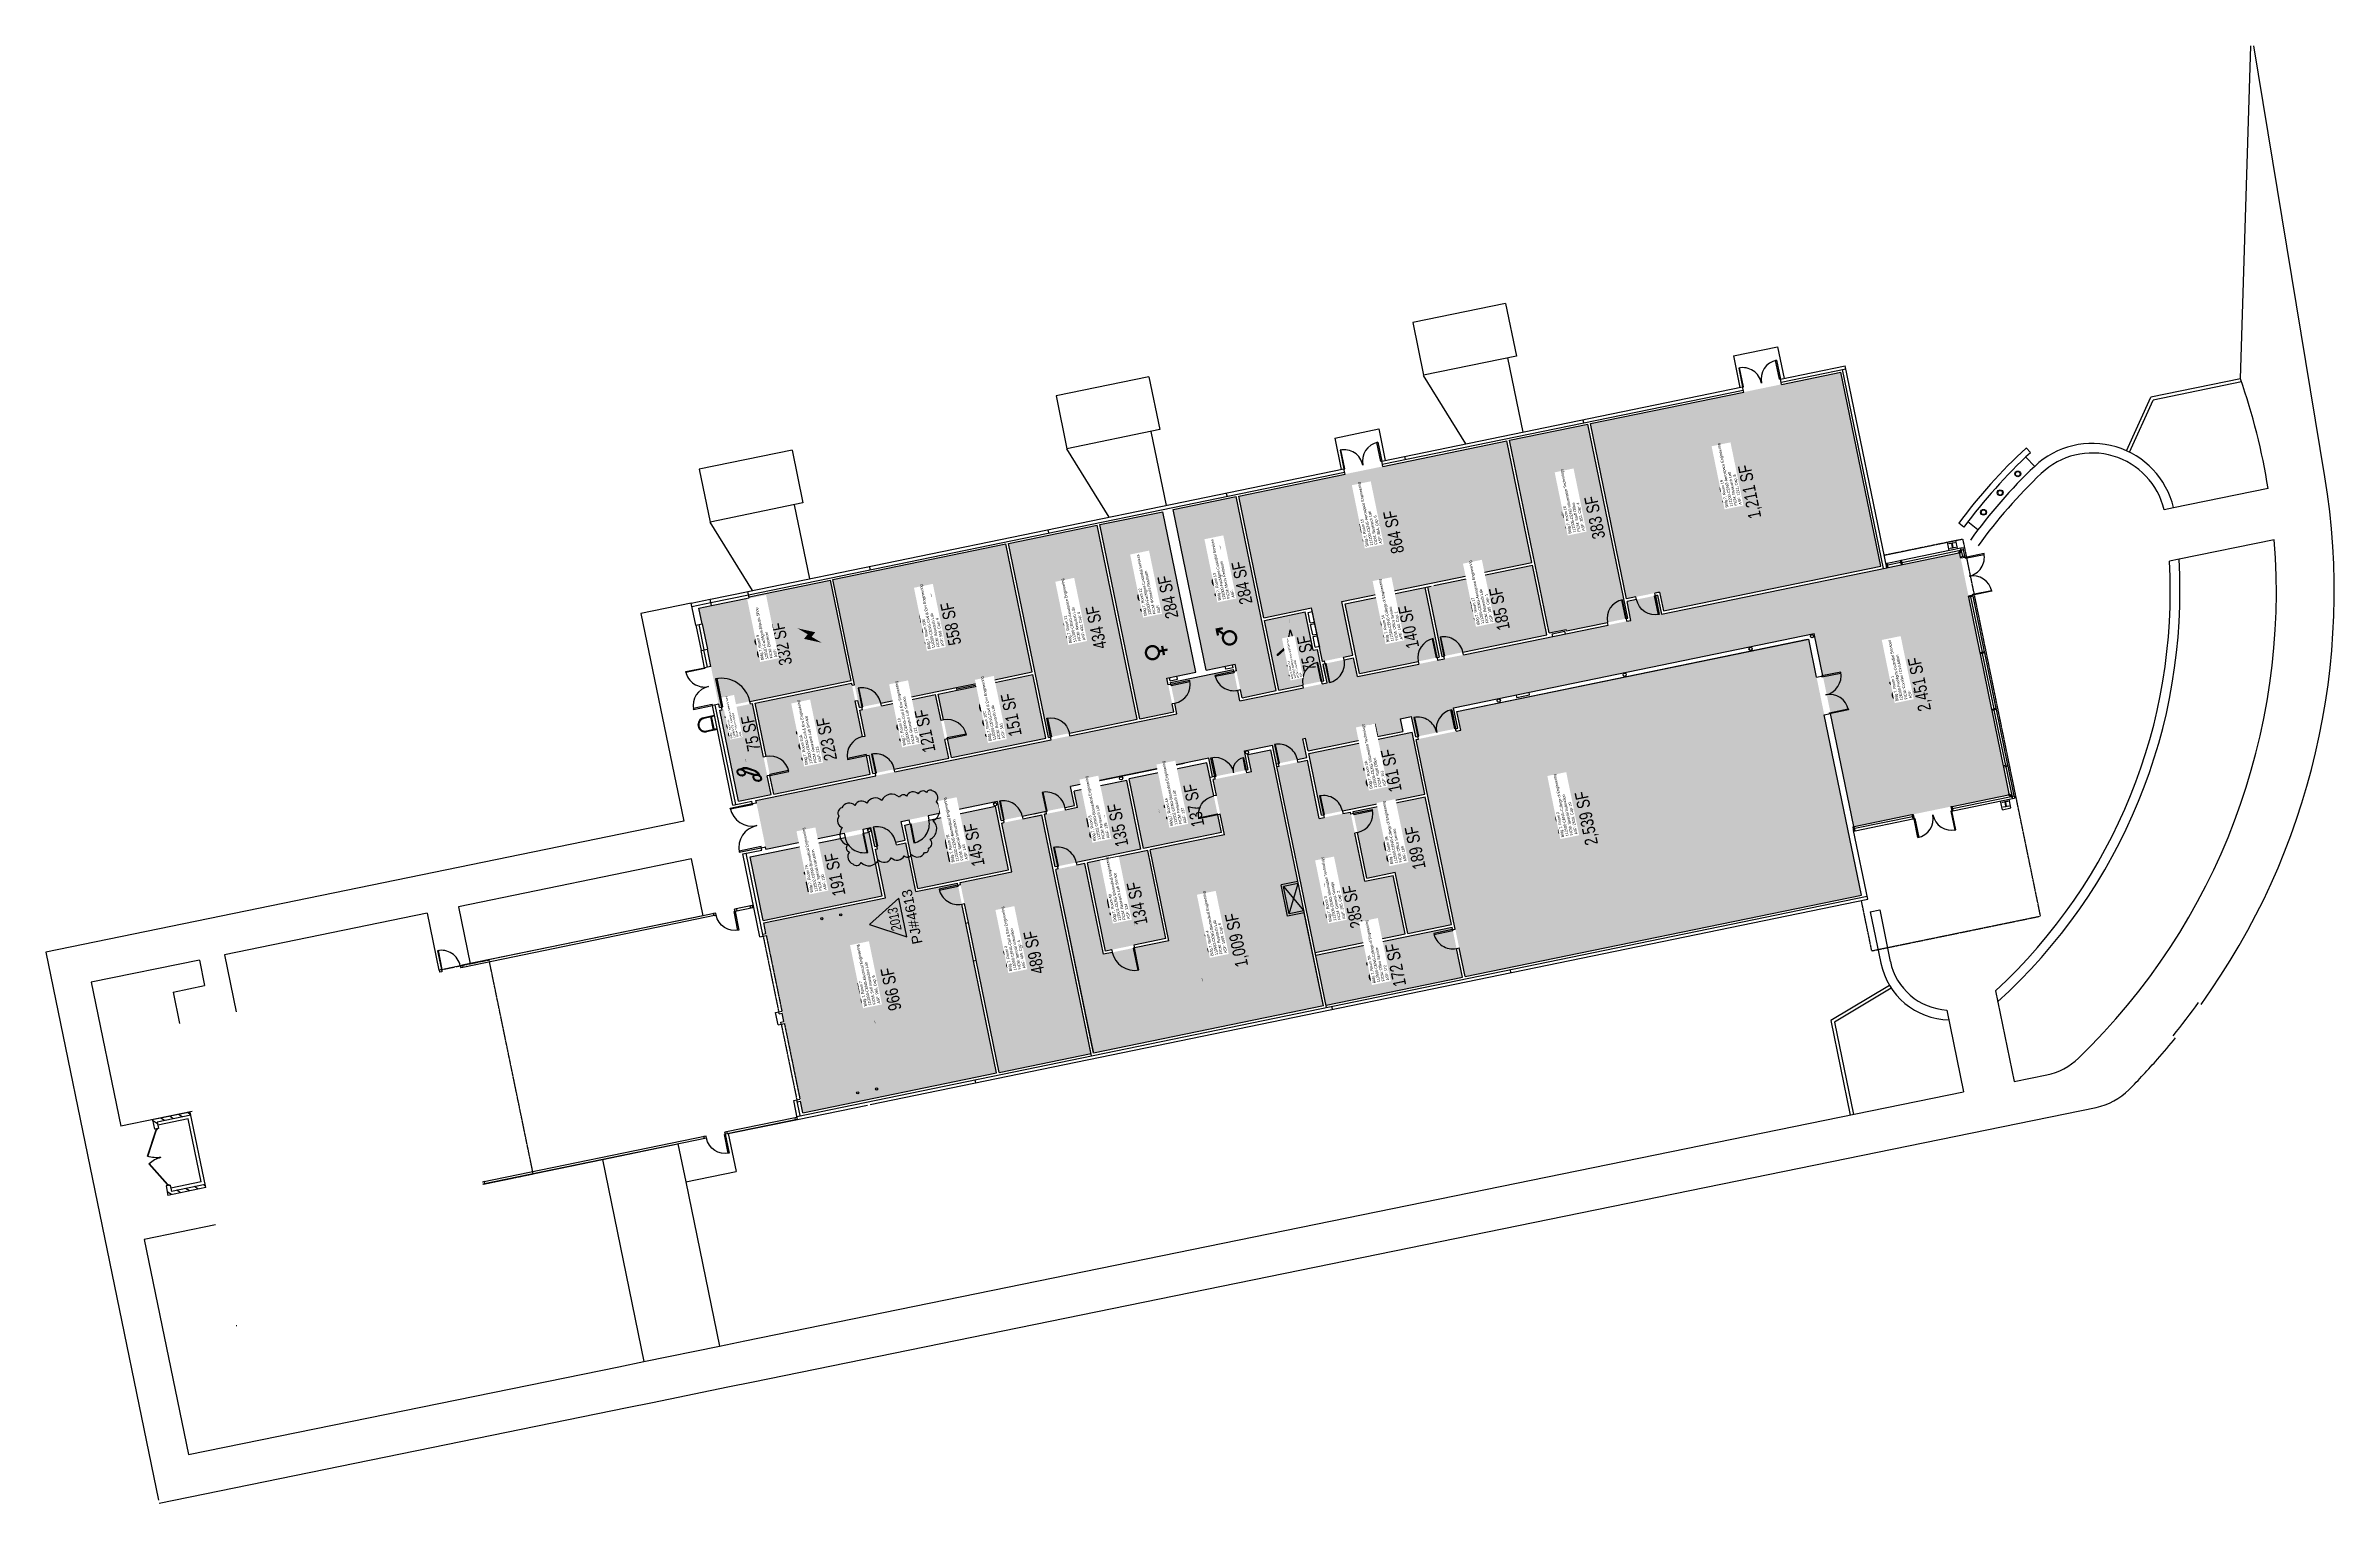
# Model space of a CAD drawing. Header units: inches. Extents: x 69196038 to 69200311, y 27680659 to 27683380.
import ezdxf
from ezdxf.enums import TextEntityAlignment as Align

# ---------------------------------------------------------------- set-up
doc = ezdxf.new("R2010")
doc.units = ezdxf.units.IN
doc.header["$MEASUREMENT"] = 0
doc.linetypes.add('DASHED2', pattern=[0.375, 0.25, -0.125])
doc.layers.get('0').update_dxf_attribs({"linetype": 'CONTINUOUS'})
for name, color, linetype in [('A-COLS', 5, 'CONTINUOUS'), ('A-DOOR', 2, 'CONTINUOUS'), ('A-FLOR', 3, 'CONTINUOUS'), ('A-GLAZ', 1, 'CONTINUOUS'), ('A-IDEN-ICON', 4, 'CONTINUOUS'), ('A-IDEN-RNUM', 7, 'CONTINUOUS'), ('A-IDEN-SNUM', 4, 'CONTINUOUS'), ('A-IDEN-VNUM', 4, 'CONTINUOUS'), ('A-ROOF', 2, 'CONTINUOUS'), ('A-SITE', 3, 'CONTINUOUS'), ('A-WALL', 5, 'CONTINUOUS'), ('AREA-TEXT', 3, 'CONTINUOUS'), ('Rooms-Category-Color', 7, 'CONTINUOUS'), ('Rooms-College-Color', 7, 'CONTINUOUS'), ('Rooms-Department-Color', 7, 'CONTINUOUS'), ('Rooms-Division-Color', 7, 'CONTINUOUS'), ('Rooms-Information', 7, 'CONTINUOUS')]:
    doc.layers.add(name, color=color, linetype=linetype)
doc.layers.add('A-REV', color=1, linetype='CONTINUOUS', true_color=0xff0000)
doc.styles.add('Annotative', font='arial.ttf')
doc.styles.add('Arial', font='arial.ttf')
doc.styles.add('CP_AREA', font='arial.ttf', dxfattribs={"height": 15})
doc.styles.add('CP_ROOMSNUMBER', font='arial.ttf', dxfattribs={"height": 1})
doc.styles.add('CP_ROOMVNUMBER', font='arial.ttf', dxfattribs={"width": 0.85, "height": 0.075})

# ---------------------------------------------------------------- blocks, each defined once
blk = doc.blocks.new('ADO002')
for p, q in [((-0.5, 1), (-0.5, 0)), ((-0.451, 1), (-0.5, 1)), ((-0.451, 0), (-0.451, 1)), ((-0.5, 0), (-0.451, 0))]:
    blk.add_line(p, q)
blk.add_arc((-0.5, 0), 1, 0, 90)
at = {"style": 'Annotative', "flags": 1}
blk.add_attdef('SILLHT', text='', height=0.1, dxfattribs=at).set_placement((0, 0), align=Align.MIDDLE)
blk = doc.blocks.new('ADO102')
for p, q in [((0.45, 1), (0.45, 0)), ((0.5, 0), (0.45, 0)), ((0.5, 0), (0.5, 1))]:
    blk.add_line(p, q)
blk.add_arc((0.5, 0), 1, 90, 180)
at = {"style": 'Annotative', "flags": 1}
blk.add_attdef('SILLHT', text='', height=0.1, dxfattribs=at).set_placement((0, 0), align=Align.MIDDLE)
blk = doc.blocks.new('ADO402')
for p, q in [((-0.476, 0.5), (-0.5, 0.5)), ((-0.5, 0.5), (-0.5, 0)), ((-0.5, 0), (-0.476, 0)), ((-0.476, 0), (-0.476, 0.5)), ((0.476, 0.499), (0.5, 0.5)), ((0.476, 0), (0.476, 0.499)), ((0.5, 0), (0.476, 0)), ((0.5, 0.5), (0.5, 0))]:
    blk.add_line(p, q)
for centre, start, end in [((-0.5, 0), 0, 90), ((0.5, 0), 90, 180)]:
    blk.add_arc(centre, 0.5, start, end)
at = {"style": 'Annotative', "flags": 1}
blk.add_attdef('SILLHT', text='', height=0.1, dxfattribs=at).set_placement((0, 0), align=Align.MIDDLE)
blk = doc.blocks.new('Cpmen')
at = {"color": 0, "linetype": 'ByBlock', "const_width": 0.015}
blk.add_lwpolyline([(-0.058, -0.02, 1), (0.028, -0.02, 1)], format="xyb", close=True, dxfattribs=at)
for points in [[(0.055, 0.01), (0.055, 0.05), (0.015, 0.05)], [(0.015, 0.01), (0.055, 0.05)]]:
    blk.add_lwpolyline(points, dxfattribs=at)
blk = doc.blocks.new('Cpwomen')
at = {"color": 0, "linetype": 'ByBlock', "const_width": 0.015}
blk.add_lwpolyline([(-0.0375, 0, 1), (0.0475, 0, 1)], format="xyb", close=True, dxfattribs=at)
for points in [[(-0.025, -0.07), (0.035, -0.07)], [(0.005, -0.04), (0.005, -0.1)]]:
    blk.add_lwpolyline(points, dxfattribs=at)
blk = doc.blocks.new('Cpcust')
at = {"color": 0, "linetype": 'ByBlock'}
for p, q in [((0.017, -0.064), (0.02, -0.047)), ((0.036, -0.07), (0.017, -0.064)), ((0.026, -0.041), (0.045, -0.041)), ((0.03, -0.034), (0.038, -0.03)), ((0.112, -0.063), (0.036, -0.07)), ((0.038, -0.03), (0.053, -0.032)), ((0.045, -0.041), (0.054, -0.051)), ((0.053, -0.032), (0.075, -0.048)), ((0.075, -0.048), (0.112, -0.063))]:
    blk.add_line(p, q, dxfattribs=at)
at = {"color": 0, "linetype": 'ByBlock', "const_width": 0.015}
blk.add_lwpolyline([(-0.03, 0.05), (0.01, -0.019)], dxfattribs=at)
at = {"color": 0, "linetype": 'ByBlock', "const_width": 0.0075}
blk.add_lwpolyline([(-0.033, 0.048, 1), (-0.027, 0.052, 1)], format="xyb", close=True, dxfattribs=at)
at = {"color": 0, "linetype": 'ByBlock'}
blk.add_circle((0.016, -0.031), 0.0141, dxfattribs=at)
blk = doc.blocks.new('Cpelect')
at = {"color": 0, "linetype": 'ByBlock'}
blk.add_lwpolyline([(0.062, 0.063, 0, 0.03, 0), (0.01, -0.017, 0.03, 0.03, 0), (-0.01, 0.007, 0.03, 0, 0), (-0.062, -0.073, 0.03, 0, 0)], format="xyseb", dxfattribs=at)
blk = doc.blocks.new('Cpphone')
at = {"color": 0, "linetype": 'ByBlock'}
for p, q in [((0.01, 0.025), (-0.02, -0.025)), ((0.017, 0.028), (-0.018, -0.033))]:
    blk.add_line(p, q, dxfattribs=at)
for points in [[(0.036, 0.057), (0.042, 0.031), (0.038, 0.011), (0.008, -0.041), (-0.008, -0.056), (-0.034, -0.064)], [(0.033, 0.047), (0.037, 0.031), (0.033, 0.013), (0.004, -0.038), (-0.011, -0.051), (-0.026, -0.057)]]:
    blk.add_lwpolyline(points, dxfattribs=at)
for points in [[(0.029, 0.079, 0.139889), (0.022, 0.08, 0.107118), (0.012, 0.078, 0.079812), (0.004, 0.072, 0.067459), (-0.003, 0.063, 0.067459), (-0.008, 0.051, 0.079812), (-0.009, 0.041, 0.107118), (-0.006, 0.032, 0.139889), (-0.001, 0.027, 0.139889), (0.006, 0.025, 0.107118), (0.015, 0.027, 0.079812), (0.024, 0.033, 0.067459), (0.031, 0.043, 0.067459), (0.036, 0.054, 0.079812), (0.037, 0.064, 0.107118), (0.034, 0.073, 0.139889)], [(0.026, 0.074, 0.139889), (0.022, 0.075, 0.107118), (0.014, 0.074, 0.079812), (0.007, 0.069, 0.067459), (0.001, 0.06, 0.067459), (-0.003, 0.05, 0.079812), (-0.004, 0.042, 0.107118), (-0.002, 0.034, 0.139889), (0.001, 0.031, 0.139889), (0.006, 0.03, 0.107118), (0.013, 0.032, 0.079812), (0.02, 0.037, 0.067459), (0.027, 0.045, 0.067459), (0.031, 0.055, 0.079812), (0.032, 0.064, 0.107118), (0.03, 0.071, 0.139889)], [(-0.026, -0.017, 0.139889), (-0.033, -0.015, 0.107118), (-0.043, -0.017, 0.079812), (-0.051, -0.023, 0.067459), (-0.058, -0.033, 0.067459), (-0.063, -0.044, 0.079812), (-0.064, -0.054, 0.107118), (-0.061, -0.063, 0.139889), (-0.056, -0.069, 0.139889), (-0.049, -0.07, 0.107118), (-0.04, -0.068, 0.079812), (-0.031, -0.062, 0.067459), (-0.024, -0.053, 0.067459), (-0.019, -0.041, 0.079812), (-0.018, -0.031, 0.107118), (-0.021, -0.022, 0.139889)], [(-0.029, -0.021, 0.139889), (-0.033, -0.02, 0.107118), (-0.041, -0.022, 0.079812), (-0.048, -0.027, 0.067459), (-0.054, -0.035, 0.067459), (-0.058, -0.045, 0.079812), (-0.059, -0.054, 0.107118), (-0.057, -0.061, 0.139889), (-0.054, -0.064, 0.139889), (-0.049, -0.065, 0.107118), (-0.042, -0.064, 0.079812), (-0.035, -0.059, 0.067459), (-0.028, -0.05, 0.067459), (-0.024, -0.04, 0.079812), (-0.023, -0.032, 0.107118), (-0.025, -0.024, 0.139889)]]:
    blk.add_lwpolyline(points, format="xyb", close=True, dxfattribs=at)
blk = doc.blocks.new('ProjectRev')
at = {"transparency": 16777216}
for p, q in [((0, 0.122), (-0.122, -0.089)), ((0.122, -0.089), (0, 0.122)), ((-0.122, -0.089), (0.122, -0.089))]:
    blk.add_line(p, q, dxfattribs=at)
at = {"transparency": 16777216, "insert": (-0.18, -0.115), "char_height": 0.0625, "attachment_point": 1, "style": 'Arial'}
blk.add_mtext_dynamic_manual_height_columns('PJ#', width=0.24749, gutter_width=0.312, heights=[0], dxfattribs=at)
at = {"transparency": 16777216, "style": 'Arial', "width": 0.75}
blk.add_attdef('YEAR', text='', height=0.0625, dxfattribs=at).set_placement((0, -0.036), align=Align.MIDDLE_CENTER)
at = {"transparency": 16777216, "style": 'Arial'}
blk.add_attdef('PROJECT', text='', height=0.0625, dxfattribs=at).set_placement((-0.028, -0.115), align=Align.TOP_LEFT)

msp = doc.modelspace()

# ---------------------------------------------------------------- hatches: boundary and pattern name
at = {"layer": 'Rooms-Category-Color', "linetype": 'Continuous', "true_color": 0xe3f498}
for points in [[(69199390.4, 27682770.5), (69199279.2, 27682747.7), (69199208.7, 27682733.2), (69198922.7, 27682674.3), (69198990, 27682347.2), (69199007.6, 27682350.8), (69199042.9, 27682358), (69199051.7, 27682359.9), (69199059, 27682324.6), (69199465, 27682408.1)], [(69198766.5, 27682642.2), (69198534.8, 27682594.5), (69198464.3, 27682580), (69198265.9, 27682539.2), (69198312.7, 27682311.9), (69198401.8, 27682330.3), (69198422.4, 27682230.4), (69198426.3, 27682231.2), (69198461.6, 27682238.4), (69198479.2, 27682242.1), (69198458.6, 27682342), (69198813.2, 27682414.9)], [(69198001.5, 27682484.7), (69197836, 27682450.7), (69197910.5, 27682088.3), (69197914.5, 27682089.1), (69197949.8, 27682096.4), (69198076.1, 27682122.3)], [(69197831.1, 27682449.7), (69197508.3, 27682383.3), (69197548.7, 27682186.9), (69197554.8, 27682157.5), (69197557.5, 27682144.3), (69197562.3, 27682145.3), (69197597.5, 27682152.5), (69197739.2, 27682181.7), (69197809.7, 27682196.2), (69197880.2, 27682210.7)], [(69198814.2, 27682410), (69198618.3, 27682369.7), (69198645.1, 27682239.4), (69198649.1, 27682240.2), (69198684.3, 27682247.5), (69198841, 27682279.8)], [(69199359.2, 27682130.6), (69199344.7, 27682201.2), (69199330.1, 27682272.2), (69198673.4, 27682137), (69198680.6, 27682101.8), (69198671.8, 27682100), (69198601.3, 27682085.4), (69198597.4, 27682084.6), (69198670.2, 27681730.6), (69198677.5, 27681695.4), (69198688.5, 27681641.9), (69199428.5, 27681794.2)], [(69197570.8, 27682054.6), (69197575.7, 27682055.6), (69197568.5, 27682090.9), (69197563.6, 27682089.9), (69197549.9, 27682156.5), (69197543.8, 27682185.9), (69197543, 27682189.8), (69197362.8, 27682152.7), (69197383.4, 27682052.8), (69197390.6, 27682017.5), (69197397.8, 27681982.8), (69197578, 27682019.8)], [(69197881.2, 27682205.8), (69197810.7, 27682191.3), (69197740.2, 27682176.8), (69197704.9, 27682169.5), (69197714.9, 27682121), (69197722.2, 27682085.8), (69197729.3, 27682051), (69197905.6, 27682087.3)], [(69197717.3, 27682084.8), (69197710, 27682120), (69197700, 27682168.5), (69197598.6, 27682147.6), (69197563.3, 27682140.4), (69197558.5, 27682139.4), (69197568.5, 27682090.9), (69197575.7, 27682055.6), (69197582.9, 27682020.9), (69197587.5, 27682021.8), (69197622.8, 27682029.1), (69197724.4, 27682050)], [(69198388.3, 27681760.9), (69198376.2, 27681819.6), (69198325.6, 27682065.5), (69198283, 27682056.7), (69198289.7, 27682024.4), (69198280.9, 27682022.6), (69198222.1, 27682010.5), (69198218.2, 27682009.7), (69198224.2, 27681980.3), (69198231.5, 27681945), (69198239.3, 27681906.8), (69198100.7, 27681878.3), (69198135.6, 27681708.9), (69198071, 27681695.6), (69198029.8, 27681687.1), (69198013.2, 27681683.7), (69197978.3, 27681853.1), (69197963.6, 27681850.1), (69197928.4, 27681842.8), (69197924.4, 27681842), (69197927.1, 27681829.3), (69197995, 27681499.2), (69198424, 27681587.5)], [(69198056.7, 27682008.1), (69197958.7, 27681987.9), (69197965, 27681957.6), (69197942.5, 27681952.9), (69197907.2, 27681945.7), (69197903.3, 27681944.9), (69197923.4, 27681846.9), (69197927.4, 27681847.7), (69197962.6, 27681855), (69198083.1, 27681879.8)], [(69198226.6, 27681944), (69198219.3, 27681979.3), (69198206.6, 27682041), (69198061.2, 27682011.1), (69198088, 27681880.8), (69198233.4, 27681910.7)], [(69197811.9, 27681959.8), (69197642.5, 27681924.9), (69197649.7, 27681889.8), (69197656.9, 27681854.5), (69197666.8, 27681806.4), (69197836.3, 27681841.2)], [(69197898.4, 27681943.9), (69197885.2, 27681941.1), (69197862.6, 27681936.5), (69197827.4, 27681929.3), (69197823.5, 27681928.4), (69197842.2, 27681837.4), (69197745.7, 27681817.5), (69197746.5, 27681813.6), (69197753.8, 27681778.3), (69197761.1, 27681742.9), (69197775.6, 27681672.3), (69197818.7, 27681462.9), (69197990.1, 27681498.2)], [(69197590.3, 27681840.8), (69197583.1, 27681876.1), (69197575.9, 27681911.2), (69197353.5, 27681865.4), (69197377.9, 27681746.9), (69197600.2, 27681792.7)], [(69197756.2, 27681741.8), (69197748.9, 27681777.3), (69197741.6, 27681812.6), (69197740.8, 27681816.5), (69197663, 27681800.5), (69197652, 27681853.5), (69197644.8, 27681888.8), (69197644.2, 27681891.6), (69197626.6, 27681887.9), (69197591.3, 27681880.7), (69197587.4, 27681879.9), (69197588, 27681877.1), (69197595.2, 27681841.8), (69197606.1, 27681788.8), (69197378.9, 27681742), (69197382.9, 27681722.4), (69197447.4, 27681409), (69197451.9, 27681387.4), (69197813.8, 27681461.9), (69197770.7, 27681671.3)], [(69198095.9, 27681877.3), (69197983.2, 27681854.1), (69198017.1, 27681689.6), (69198028.8, 27681692), (69198070, 27681700.5), (69198129.7, 27681712.7)]]:
    msp.add_hatch(color=61, dxfattribs=at).paths.add_polyline_path(points)
at = {"layer": 'Rooms-Category-Color', "linetype": 'Continuous', "true_color": 0xfa9ba3}
for points in [[(69198917.8, 27682673.3), (69198771.4, 27682643.2), (69198845.3, 27682283.7), (69198877.2, 27682290.2), (69198877.8, 27682287.3), (69198954.4, 27682303.1), (69198989.7, 27682310.3), (69198992.4, 27682310.9)], [(69198613.4, 27682368.7), (69198464.5, 27682338.1), (69198491.4, 27682207.8), (69198601.1, 27682230.4), (69198636.3, 27682237.6), (69198640.2, 27682238.4)], [(69198589.4, 27682098.3), (69198396.5, 27682058.6), (69198420.2, 27681943), (69198424.2, 27681943.8), (69198459.4, 27681951.1), (69198613.2, 27681982.7)], [(69198614.2, 27681977.8), (69198479.5, 27681950.1), (69198480.3, 27681946.2), (69198487.6, 27681910.9), (69198505.1, 27681825.7), (69198558, 27681836.6), (69198581.5, 27681722.5), (69198663.3, 27681739.3)], [(69198672.6, 27681694.3), (69198665.3, 27681729.6), (69198664.3, 27681734.4), (69198409.6, 27681682), (69198428.9, 27681588.5), (69198683.6, 27681640.9)]]:
    msp.add_hatch(color=241, dxfattribs=at).paths.add_polyline_path(points)
at = {"layer": 'Rooms-Category-Color', "linetype": 'Continuous', "true_color": 0xadadad}
for points in [[(69198261, 27682538.2), (69198143.5, 27682514), (69198205.2, 27682214.3), (69198259.1, 27682225.3), (69198261.7, 27682212.6), (69198268.9, 27682177.3), (69198272, 27682162.6), (69198335.6, 27682175.8)], [(69198123.9, 27682509.9), (69198006.4, 27682485.8), (69198081, 27682123.3), (69198144.6, 27682136.4), (69198141.6, 27682151.1), (69198134.3, 27682186.4), (69198131.7, 27682199.1), (69198185.6, 27682210.2)], [(69199614, 27682423), (69199613.6, 27682425.2), (69199612.2, 27682431.7), (69199610.3, 27682433), (69199478.5, 27682405.8), (69199476.2, 27682405.4), (69199055.1, 27682318.7), (69199047.8, 27682354), (69199043.9, 27682353.1), (69199008.6, 27682345.9), (69198991, 27682342.3), (69198998.3, 27682307), (69198990.7, 27682305.4), (69198955.4, 27682298.2), (69198693.6, 27682244.3), (69198661.8, 27682237.8), (69198649.1, 27682235.1), (69198613.8, 27682227.9), (69198487.5, 27682201.9), (69198480.2, 27682237.2), (69198462.6, 27682233.5), (69198427.3, 27682226.3), (69198423.4, 27682225.5), (69198430.7, 27682190.2), (69198421.8, 27682188.4), (69198386.5, 27682181.1), (69198268.1, 27682156.7), (69198264, 27682176.3), (69198256.8, 27682211.6), (69198256, 27682215.5), (69198138.4, 27682191.3), (69198139.2, 27682187.4), (69198146.5, 27682152.1), (69198150.5, 27682132.6), (69197950.8, 27682091.5), (69197915.5, 27682084.2), (69197623.8, 27682024.2), (69197588.5, 27682016.9), (69197364.5, 27681970.8), (69197365.4, 27681966.4), (69197382.3, 27681884.1), (69197383.2, 27681879.7), (69197579.1, 27681920), (69197586.4, 27681884.8), (69197590.3, 27681885.6), (69197591.3, 27681880.7), (69197626.6, 27681887.9), (69197625.6, 27681892.8), (69197643.2, 27681896.5), (69197635.9, 27681931.7), (69197815.2, 27681968.6), (69197822.4, 27681933.3), (69197826.4, 27681934.1), (69197861.6, 27681941.4), (69197906.2, 27681950.6), (69197941.5, 27681957.8), (69197959.1, 27681961.5), (69197951.8, 27681996.7), (69198209.9, 27682049.8), (69198217.2, 27682014.6), (69198221.1, 27682015.4), (69198279.9, 27682027.5), (69198283.8, 27682028.3), (69198276.5, 27682063.5), (69198328.9, 27682074.3), (69198336.2, 27682039.1), (69198340.1, 27682039.9), (69198375.3, 27682047.1), (69198393, 27682050.7), (69198385.7, 27682086), (69198390.6, 27682087), (69198395.4, 27682063.5), (69198515.7, 27682088.3), (69198510.9, 27682111.8), (69198520.2, 27682113.7), (69198525, 27682090.2), (69198572, 27682099.8), (69198567.2, 27682123.3), (69198588.5, 27682127.7), (69198596.3, 27682089.5), (69198600.3, 27682090.3), (69198670.8, 27682104.8), (69198674.7, 27682105.7), (69198666.8, 27682143.9), (69199340.2, 27682282.4), (69199356.5, 27682203.6), (69199371, 27682133.1), (69199414.4, 27681922), (69199522.9, 27681944.3), (69199525.1, 27681944.8), (69199595.6, 27681959.3), (69199597.8, 27681959.7), (69199703.3, 27681981.4), (69199704.5, 27681983.3), (69199694.3, 27682032.9), (69199693.8, 27682035.1), (69199672.5, 27682138.7), (69199672.1, 27682140.9), (69199650.8, 27682244.5), (69199650.3, 27682246.7), (69199629, 27682350.3), (69199628.5, 27682352.5)], [(69197503.4, 27682382.3), (69197351.6, 27682351), (69197352, 27682349.1), (69197281.5, 27682334.5), (69197258, 27682329.7), (69197264, 27682300.3), (69197273.7, 27682253.3), (69197280.3, 27682221), (69197294.9, 27682150.5), (69197296.2, 27682144.1), (69197300.1, 27682144.9), (69197353, 27682155.8), (69197542, 27682194.7)], [(69198412.7, 27682252.9), (69198404.8, 27682251.2), (69198390.1, 27682322.7), (69198313.7, 27682307), (69198340.5, 27682176.8), (69198385.5, 27682186), (69198420.8, 27682193.3), (69198424.8, 27682194.1)], [(69197378.5, 27682051.8), (69197357.9, 27682151.7), (69197354, 27682150.9), (69197301.1, 27682140), (69197297.2, 27682139.2), (69197332.1, 27681969.3), (69197392.9, 27681981.8), (69197385.7, 27682016.5)]]:
    msp.add_hatch(color=253, dxfattribs=at).paths.add_polyline_path(points)
at = {"layer": 'Rooms-Category-Color', "linetype": 'Continuous', "true_color": 0xe3c5e1}
msp.add_hatch(color=254, dxfattribs=at).paths.add_polyline_path([(69198554.1, 27681830.7), (69198501.2, 27681819.8), (69198482.7, 27681909.9), (69198475.4, 27681945.2), (69198474.6, 27681949.1), (69198460.4, 27681946.2), (69198425.2, 27681938.9), (69198416.3, 27681937.1), (69198394, 27682045.8), (69198376.3, 27682042.2), (69198341.1, 27682035), (69198337.2, 27682034.2), (69198408.6, 27681686.9), (69198576.6, 27681721.5)])
at = {"layer": 'Rooms-College-Color', "linetype": 'Continuous', "true_color": 0x99d7b2}
for points in [[(69199390.4, 27682770.5), (69199279.2, 27682747.7), (69199208.7, 27682733.2), (69198922.7, 27682674.3), (69198990, 27682347.2), (69199007.6, 27682350.8), (69199042.9, 27682358), (69199051.7, 27682359.9), (69199059, 27682324.6), (69199465, 27682408.1)], [(69198917.8, 27682673.3), (69198771.4, 27682643.2), (69198845.3, 27682283.7), (69198877.2, 27682290.2), (69198877.8, 27682287.3), (69198954.4, 27682303.1), (69198989.7, 27682310.3), (69198992.4, 27682310.9)], [(69198766.5, 27682642.2), (69198534.8, 27682594.5), (69198464.3, 27682580), (69198265.9, 27682539.2), (69198312.7, 27682311.9), (69198401.8, 27682330.3), (69198422.4, 27682230.4), (69198426.3, 27682231.2), (69198461.6, 27682238.4), (69198479.2, 27682242.1), (69198458.6, 27682342), (69198813.2, 27682414.9)], [(69198001.5, 27682484.7), (69197836, 27682450.7), (69197910.5, 27682088.3), (69197914.5, 27682089.1), (69197949.8, 27682096.4), (69198076.1, 27682122.3)], [(69197831.1, 27682449.7), (69197508.3, 27682383.3), (69197548.7, 27682186.9), (69197554.8, 27682157.5), (69197557.5, 27682144.3), (69197562.3, 27682145.3), (69197597.5, 27682152.5), (69197739.2, 27682181.7), (69197809.7, 27682196.2), (69197880.2, 27682210.7)], [(69198814.2, 27682410), (69198618.3, 27682369.7), (69198645.1, 27682239.4), (69198649.1, 27682240.2), (69198684.3, 27682247.5), (69198841, 27682279.8)], [(69198613.4, 27682368.7), (69198464.5, 27682338.1), (69198491.4, 27682207.8), (69198601.1, 27682230.4), (69198636.3, 27682237.6), (69198640.2, 27682238.4)], [(69199359.2, 27682130.6), (69199344.7, 27682201.2), (69199330.1, 27682272.2), (69198673.4, 27682137), (69198680.6, 27682101.8), (69198671.8, 27682100), (69198601.3, 27682085.4), (69198597.4, 27682084.6), (69198670.2, 27681730.6), (69198677.5, 27681695.4), (69198688.5, 27681641.9), (69199428.5, 27681794.2)], [(69197570.8, 27682054.6), (69197575.7, 27682055.6), (69197568.5, 27682090.9), (69197563.6, 27682089.9), (69197549.9, 27682156.5), (69197543.8, 27682185.9), (69197543, 27682189.8), (69197362.8, 27682152.7), (69197383.4, 27682052.8), (69197390.6, 27682017.5), (69197397.8, 27681982.8), (69197578, 27682019.8)], [(69197881.2, 27682205.8), (69197810.7, 27682191.3), (69197740.2, 27682176.8), (69197704.9, 27682169.5), (69197714.9, 27682121), (69197722.2, 27682085.8), (69197729.3, 27682051), (69197905.6, 27682087.3)], [(69197717.3, 27682084.8), (69197710, 27682120), (69197700, 27682168.5), (69197598.6, 27682147.6), (69197563.3, 27682140.4), (69197558.5, 27682139.4), (69197568.5, 27682090.9), (69197575.7, 27682055.6), (69197582.9, 27682020.9), (69197587.5, 27682021.8), (69197622.8, 27682029.1), (69197724.4, 27682050)], [(69198589.4, 27682098.3), (69198396.5, 27682058.6), (69198420.2, 27681943), (69198424.2, 27681943.8), (69198459.4, 27681951.1), (69198613.2, 27681982.7)], [(69198388.3, 27681760.9), (69198376.2, 27681819.6), (69198325.6, 27682065.5), (69198283, 27682056.7), (69198289.7, 27682024.4), (69198280.9, 27682022.6), (69198222.1, 27682010.5), (69198218.2, 27682009.7), (69198224.2, 27681980.3), (69198231.5, 27681945), (69198239.3, 27681906.8), (69198100.7, 27681878.3), (69198135.6, 27681708.9), (69198071, 27681695.6), (69198029.8, 27681687.1), (69198013.2, 27681683.7), (69197978.3, 27681853.1), (69197963.6, 27681850.1), (69197928.4, 27681842.8), (69197924.4, 27681842), (69197927.1, 27681829.3), (69197995, 27681499.2), (69198424, 27681587.5)], [(69198056.7, 27682008.1), (69197958.7, 27681987.9), (69197965, 27681957.6), (69197942.5, 27681952.9), (69197907.2, 27681945.7), (69197903.3, 27681944.9), (69197923.4, 27681846.9), (69197927.4, 27681847.7), (69197962.6, 27681855), (69198083.1, 27681879.8)], [(69198226.6, 27681944), (69198219.3, 27681979.3), (69198206.6, 27682041), (69198061.2, 27682011.1), (69198088, 27681880.8), (69198233.4, 27681910.7)], [(69198554.1, 27681830.7), (69198501.2, 27681819.8), (69198482.7, 27681909.9), (69198475.4, 27681945.2), (69198474.6, 27681949.1), (69198460.4, 27681946.2), (69198425.2, 27681938.9), (69198416.3, 27681937.1), (69198394, 27682045.8), (69198376.3, 27682042.2), (69198341.1, 27682035), (69198337.2, 27682034.2), (69198408.6, 27681686.9), (69198576.6, 27681721.5)], [(69198614.2, 27681977.8), (69198479.5, 27681950.1), (69198480.3, 27681946.2), (69198487.6, 27681910.9), (69198505.1, 27681825.7), (69198558, 27681836.6), (69198581.5, 27681722.5), (69198663.3, 27681739.3)], [(69197811.9, 27681959.8), (69197642.5, 27681924.9), (69197649.7, 27681889.8), (69197656.9, 27681854.5), (69197666.8, 27681806.4), (69197836.3, 27681841.2)], [(69197898.4, 27681943.9), (69197885.2, 27681941.1), (69197862.6, 27681936.5), (69197827.4, 27681929.3), (69197823.5, 27681928.4), (69197842.2, 27681837.4), (69197745.7, 27681817.5), (69197746.5, 27681813.6), (69197753.8, 27681778.3), (69197761.1, 27681742.9), (69197775.6, 27681672.3), (69197818.7, 27681462.9), (69197990.1, 27681498.2)], [(69197590.3, 27681840.8), (69197583.1, 27681876.1), (69197575.9, 27681911.2), (69197353.5, 27681865.4), (69197377.9, 27681746.9), (69197600.2, 27681792.7)], [(69197756.2, 27681741.8), (69197748.9, 27681777.3), (69197741.6, 27681812.6), (69197740.8, 27681816.5), (69197663, 27681800.5), (69197652, 27681853.5), (69197644.8, 27681888.8), (69197644.2, 27681891.6), (69197626.6, 27681887.9), (69197591.3, 27681880.7), (69197587.4, 27681879.9), (69197588, 27681877.1), (69197595.2, 27681841.8), (69197606.1, 27681788.8), (69197378.9, 27681742), (69197382.9, 27681722.4), (69197447.4, 27681409), (69197451.9, 27681387.4), (69197813.8, 27681461.9), (69197770.7, 27681671.3)], [(69198095.9, 27681877.3), (69197983.2, 27681854.1), (69198017.1, 27681689.6), (69198028.8, 27681692), (69198070, 27681700.5), (69198129.7, 27681712.7)], [(69198672.6, 27681694.3), (69198665.3, 27681729.6), (69198664.3, 27681734.4), (69198409.6, 27681682), (69198428.9, 27681588.5), (69198683.6, 27681640.9)]]:
    msp.add_hatch(color=253, dxfattribs=at).paths.add_polyline_path(points)
at = {"layer": 'Rooms-College-Color', "linetype": 'Continuous', "true_color": 0xadadad}
for points in [[(69198261, 27682538.2), (69198143.5, 27682514), (69198205.2, 27682214.3), (69198259.1, 27682225.3), (69198261.7, 27682212.6), (69198268.9, 27682177.3), (69198272, 27682162.6), (69198335.6, 27682175.8)], [(69198123.9, 27682509.9), (69198006.4, 27682485.8), (69198081, 27682123.3), (69198144.6, 27682136.4), (69198141.6, 27682151.1), (69198134.3, 27682186.4), (69198131.7, 27682199.1), (69198185.6, 27682210.2)], [(69199614, 27682423), (69199613.6, 27682425.2), (69199612.2, 27682431.7), (69199610.3, 27682433), (69199478.5, 27682405.8), (69199476.2, 27682405.4), (69199055.1, 27682318.7), (69199047.8, 27682354), (69199043.9, 27682353.1), (69199008.6, 27682345.9), (69198991, 27682342.3), (69198998.3, 27682307), (69198990.7, 27682305.4), (69198955.4, 27682298.2), (69198693.6, 27682244.3), (69198661.8, 27682237.8), (69198649.1, 27682235.1), (69198613.8, 27682227.9), (69198487.5, 27682201.9), (69198480.2, 27682237.2), (69198462.6, 27682233.5), (69198427.3, 27682226.3), (69198423.4, 27682225.5), (69198430.7, 27682190.2), (69198421.8, 27682188.4), (69198386.5, 27682181.1), (69198268.1, 27682156.7), (69198264, 27682176.3), (69198256.8, 27682211.6), (69198256, 27682215.5), (69198138.4, 27682191.3), (69198139.2, 27682187.4), (69198146.5, 27682152.1), (69198150.5, 27682132.6), (69197950.8, 27682091.5), (69197915.5, 27682084.2), (69197623.8, 27682024.2), (69197588.5, 27682016.9), (69197364.5, 27681970.8), (69197365.4, 27681966.4), (69197382.3, 27681884.1), (69197383.2, 27681879.7), (69197579.1, 27681920), (69197586.4, 27681884.8), (69197590.3, 27681885.6), (69197591.3, 27681880.7), (69197626.6, 27681887.9), (69197625.6, 27681892.8), (69197643.2, 27681896.5), (69197635.9, 27681931.7), (69197815.2, 27681968.6), (69197822.4, 27681933.3), (69197826.4, 27681934.1), (69197861.6, 27681941.4), (69197906.2, 27681950.6), (69197941.5, 27681957.8), (69197959.1, 27681961.5), (69197951.8, 27681996.7), (69198209.9, 27682049.8), (69198217.2, 27682014.6), (69198221.1, 27682015.4), (69198279.9, 27682027.5), (69198283.8, 27682028.3), (69198276.5, 27682063.5), (69198328.9, 27682074.3), (69198336.2, 27682039.1), (69198340.1, 27682039.9), (69198375.3, 27682047.1), (69198393, 27682050.7), (69198385.7, 27682086), (69198390.6, 27682087), (69198395.4, 27682063.5), (69198515.7, 27682088.3), (69198510.9, 27682111.8), (69198520.2, 27682113.7), (69198525, 27682090.2), (69198572, 27682099.8), (69198567.2, 27682123.3), (69198588.5, 27682127.7), (69198596.3, 27682089.5), (69198600.3, 27682090.3), (69198670.8, 27682104.8), (69198674.7, 27682105.7), (69198666.8, 27682143.9), (69199340.2, 27682282.4), (69199356.5, 27682203.6), (69199371, 27682133.1), (69199414.4, 27681922), (69199522.9, 27681944.3), (69199525.1, 27681944.8), (69199595.6, 27681959.3), (69199597.8, 27681959.7), (69199703.3, 27681981.4), (69199704.5, 27681983.3), (69199694.3, 27682032.9), (69199693.8, 27682035.1), (69199672.5, 27682138.7), (69199672.1, 27682140.9), (69199650.8, 27682244.5), (69199650.3, 27682246.7), (69199629, 27682350.3), (69199628.5, 27682352.5)], [(69197503.4, 27682382.3), (69197351.6, 27682351), (69197352, 27682349.1), (69197281.5, 27682334.5), (69197258, 27682329.7), (69197264, 27682300.3), (69197273.7, 27682253.3), (69197280.3, 27682221), (69197294.9, 27682150.5), (69197296.2, 27682144.1), (69197300.1, 27682144.9), (69197353, 27682155.8), (69197542, 27682194.7)], [(69198412.7, 27682252.9), (69198404.8, 27682251.2), (69198390.1, 27682322.7), (69198313.7, 27682307), (69198340.5, 27682176.8), (69198385.5, 27682186), (69198420.8, 27682193.3), (69198424.8, 27682194.1)], [(69197378.5, 27682051.8), (69197357.9, 27682151.7), (69197354, 27682150.9), (69197301.1, 27682140), (69197297.2, 27682139.2), (69197332.1, 27681969.3), (69197392.9, 27681981.8), (69197385.7, 27682016.5)]]:
    msp.add_hatch(color=253, dxfattribs=at).paths.add_polyline_path(points)
at = {"layer": 'Rooms-Department-Color', "linetype": 'Continuous', "true_color": 0x99d7b2}
for points in [[(69199390.4, 27682770.5), (69199279.2, 27682747.7), (69199208.7, 27682733.2), (69198922.7, 27682674.3), (69198990, 27682347.2), (69199007.6, 27682350.8), (69199042.9, 27682358), (69199051.7, 27682359.9), (69199059, 27682324.6), (69199465, 27682408.1)], [(69198917.8, 27682673.3), (69198771.4, 27682643.2), (69198845.3, 27682283.7), (69198877.2, 27682290.2), (69198877.8, 27682287.3), (69198954.4, 27682303.1), (69198989.7, 27682310.3), (69198992.4, 27682310.9)], [(69198766.5, 27682642.2), (69198534.8, 27682594.5), (69198464.3, 27682580), (69198265.9, 27682539.2), (69198312.7, 27682311.9), (69198401.8, 27682330.3), (69198422.4, 27682230.4), (69198426.3, 27682231.2), (69198461.6, 27682238.4), (69198479.2, 27682242.1), (69198458.6, 27682342), (69198813.2, 27682414.9)], [(69198001.5, 27682484.7), (69197836, 27682450.7), (69197910.5, 27682088.3), (69197914.5, 27682089.1), (69197949.8, 27682096.4), (69198076.1, 27682122.3)], [(69197831.1, 27682449.7), (69197508.3, 27682383.3), (69197548.7, 27682186.9), (69197554.8, 27682157.5), (69197557.5, 27682144.3), (69197562.3, 27682145.3), (69197597.5, 27682152.5), (69197739.2, 27682181.7), (69197809.7, 27682196.2), (69197880.2, 27682210.7)], [(69198814.2, 27682410), (69198618.3, 27682369.7), (69198645.1, 27682239.4), (69198649.1, 27682240.2), (69198684.3, 27682247.5), (69198841, 27682279.8)], [(69198613.4, 27682368.7), (69198464.5, 27682338.1), (69198491.4, 27682207.8), (69198601.1, 27682230.4), (69198636.3, 27682237.6), (69198640.2, 27682238.4)], [(69199359.2, 27682130.6), (69199344.7, 27682201.2), (69199330.1, 27682272.2), (69198673.4, 27682137), (69198680.6, 27682101.8), (69198671.8, 27682100), (69198601.3, 27682085.4), (69198597.4, 27682084.6), (69198670.2, 27681730.6), (69198677.5, 27681695.4), (69198688.5, 27681641.9), (69199428.5, 27681794.2)], [(69197570.8, 27682054.6), (69197575.7, 27682055.6), (69197568.5, 27682090.9), (69197563.6, 27682089.9), (69197549.9, 27682156.5), (69197543.8, 27682185.9), (69197543, 27682189.8), (69197362.8, 27682152.7), (69197383.4, 27682052.8), (69197390.6, 27682017.5), (69197397.8, 27681982.8), (69197578, 27682019.8)], [(69197881.2, 27682205.8), (69197810.7, 27682191.3), (69197740.2, 27682176.8), (69197704.9, 27682169.5), (69197714.9, 27682121), (69197722.2, 27682085.8), (69197729.3, 27682051), (69197905.6, 27682087.3)], [(69197717.3, 27682084.8), (69197710, 27682120), (69197700, 27682168.5), (69197598.6, 27682147.6), (69197563.3, 27682140.4), (69197558.5, 27682139.4), (69197568.5, 27682090.9), (69197575.7, 27682055.6), (69197582.9, 27682020.9), (69197587.5, 27682021.8), (69197622.8, 27682029.1), (69197724.4, 27682050)], [(69198589.4, 27682098.3), (69198396.5, 27682058.6), (69198420.2, 27681943), (69198424.2, 27681943.8), (69198459.4, 27681951.1), (69198613.2, 27681982.7)], [(69198388.3, 27681760.9), (69198376.2, 27681819.6), (69198325.6, 27682065.5), (69198283, 27682056.7), (69198289.7, 27682024.4), (69198280.9, 27682022.6), (69198222.1, 27682010.5), (69198218.2, 27682009.7), (69198224.2, 27681980.3), (69198231.5, 27681945), (69198239.3, 27681906.8), (69198100.7, 27681878.3), (69198135.6, 27681708.9), (69198071, 27681695.6), (69198029.8, 27681687.1), (69198013.2, 27681683.7), (69197978.3, 27681853.1), (69197963.6, 27681850.1), (69197928.4, 27681842.8), (69197924.4, 27681842), (69197927.1, 27681829.3), (69197995, 27681499.2), (69198424, 27681587.5)], [(69198056.7, 27682008.1), (69197958.7, 27681987.9), (69197965, 27681957.6), (69197942.5, 27681952.9), (69197907.2, 27681945.7), (69197903.3, 27681944.9), (69197923.4, 27681846.9), (69197927.4, 27681847.7), (69197962.6, 27681855), (69198083.1, 27681879.8)], [(69198226.6, 27681944), (69198219.3, 27681979.3), (69198206.6, 27682041), (69198061.2, 27682011.1), (69198088, 27681880.8), (69198233.4, 27681910.7)], [(69198554.1, 27681830.7), (69198501.2, 27681819.8), (69198482.7, 27681909.9), (69198475.4, 27681945.2), (69198474.6, 27681949.1), (69198460.4, 27681946.2), (69198425.2, 27681938.9), (69198416.3, 27681937.1), (69198394, 27682045.8), (69198376.3, 27682042.2), (69198341.1, 27682035), (69198337.2, 27682034.2), (69198408.6, 27681686.9), (69198576.6, 27681721.5)], [(69198614.2, 27681977.8), (69198479.5, 27681950.1), (69198480.3, 27681946.2), (69198487.6, 27681910.9), (69198505.1, 27681825.7), (69198558, 27681836.6), (69198581.5, 27681722.5), (69198663.3, 27681739.3)], [(69197811.9, 27681959.8), (69197642.5, 27681924.9), (69197649.7, 27681889.8), (69197656.9, 27681854.5), (69197666.8, 27681806.4), (69197836.3, 27681841.2)], [(69197898.4, 27681943.9), (69197885.2, 27681941.1), (69197862.6, 27681936.5), (69197827.4, 27681929.3), (69197823.5, 27681928.4), (69197842.2, 27681837.4), (69197745.7, 27681817.5), (69197746.5, 27681813.6), (69197753.8, 27681778.3), (69197761.1, 27681742.9), (69197775.6, 27681672.3), (69197818.7, 27681462.9), (69197990.1, 27681498.2)], [(69197590.3, 27681840.8), (69197583.1, 27681876.1), (69197575.9, 27681911.2), (69197353.5, 27681865.4), (69197377.9, 27681746.9), (69197600.2, 27681792.7)], [(69197756.2, 27681741.8), (69197748.9, 27681777.3), (69197741.6, 27681812.6), (69197740.8, 27681816.5), (69197663, 27681800.5), (69197652, 27681853.5), (69197644.8, 27681888.8), (69197644.2, 27681891.6), (69197626.6, 27681887.9), (69197591.3, 27681880.7), (69197587.4, 27681879.9), (69197588, 27681877.1), (69197595.2, 27681841.8), (69197606.1, 27681788.8), (69197378.9, 27681742), (69197382.9, 27681722.4), (69197447.4, 27681409), (69197451.9, 27681387.4), (69197813.8, 27681461.9), (69197770.7, 27681671.3)], [(69198095.9, 27681877.3), (69197983.2, 27681854.1), (69198017.1, 27681689.6), (69198028.8, 27681692), (69198070, 27681700.5), (69198129.7, 27681712.7)], [(69198672.6, 27681694.3), (69198665.3, 27681729.6), (69198664.3, 27681734.4), (69198409.6, 27681682), (69198428.9, 27681588.5), (69198683.6, 27681640.9)]]:
    msp.add_hatch(color=253, dxfattribs=at).paths.add_polyline_path(points)
at = {"layer": 'Rooms-Department-Color', "linetype": 'Continuous', "true_color": 0xacacac}
for points in [[(69198261, 27682538.2), (69198143.5, 27682514), (69198205.2, 27682214.3), (69198259.1, 27682225.3), (69198261.7, 27682212.6), (69198268.9, 27682177.3), (69198272, 27682162.6), (69198335.6, 27682175.8)], [(69198123.9, 27682509.9), (69198006.4, 27682485.8), (69198081, 27682123.3), (69198144.6, 27682136.4), (69198141.6, 27682151.1), (69198134.3, 27682186.4), (69198131.7, 27682199.1), (69198185.6, 27682210.2)], [(69199614, 27682423), (69199613.6, 27682425.2), (69199612.2, 27682431.7), (69199610.3, 27682433), (69199478.5, 27682405.8), (69199476.2, 27682405.4), (69199055.1, 27682318.7), (69199047.8, 27682354), (69199043.9, 27682353.1), (69199008.6, 27682345.9), (69198991, 27682342.3), (69198998.3, 27682307), (69198990.7, 27682305.4), (69198955.4, 27682298.2), (69198693.6, 27682244.3), (69198661.8, 27682237.8), (69198649.1, 27682235.1), (69198613.8, 27682227.9), (69198487.5, 27682201.9), (69198480.2, 27682237.2), (69198462.6, 27682233.5), (69198427.3, 27682226.3), (69198423.4, 27682225.5), (69198430.7, 27682190.2), (69198421.8, 27682188.4), (69198386.5, 27682181.1), (69198268.1, 27682156.7), (69198264, 27682176.3), (69198256.8, 27682211.6), (69198256, 27682215.5), (69198138.4, 27682191.3), (69198139.2, 27682187.4), (69198146.5, 27682152.1), (69198150.5, 27682132.6), (69197950.8, 27682091.5), (69197915.5, 27682084.2), (69197623.8, 27682024.2), (69197588.5, 27682016.9), (69197364.5, 27681970.8), (69197365.4, 27681966.4), (69197382.3, 27681884.1), (69197383.2, 27681879.7), (69197579.1, 27681920), (69197586.4, 27681884.8), (69197590.3, 27681885.6), (69197591.3, 27681880.7), (69197626.6, 27681887.9), (69197625.6, 27681892.8), (69197643.2, 27681896.5), (69197635.9, 27681931.7), (69197815.2, 27681968.6), (69197822.4, 27681933.3), (69197826.4, 27681934.1), (69197861.6, 27681941.4), (69197906.2, 27681950.6), (69197941.5, 27681957.8), (69197959.1, 27681961.5), (69197951.8, 27681996.7), (69198209.9, 27682049.8), (69198217.2, 27682014.6), (69198221.1, 27682015.4), (69198279.9, 27682027.5), (69198283.8, 27682028.3), (69198276.5, 27682063.5), (69198328.9, 27682074.3), (69198336.2, 27682039.1), (69198340.1, 27682039.9), (69198375.3, 27682047.1), (69198393, 27682050.7), (69198385.7, 27682086), (69198390.6, 27682087), (69198395.4, 27682063.5), (69198515.7, 27682088.3), (69198510.9, 27682111.8), (69198520.2, 27682113.7), (69198525, 27682090.2), (69198572, 27682099.8), (69198567.2, 27682123.3), (69198588.5, 27682127.7), (69198596.3, 27682089.5), (69198600.3, 27682090.3), (69198670.8, 27682104.8), (69198674.7, 27682105.7), (69198666.8, 27682143.9), (69199340.2, 27682282.4), (69199356.5, 27682203.6), (69199371, 27682133.1), (69199414.4, 27681922), (69199522.9, 27681944.3), (69199525.1, 27681944.8), (69199595.6, 27681959.3), (69199597.8, 27681959.7), (69199703.3, 27681981.4), (69199704.5, 27681983.3), (69199694.3, 27682032.9), (69199693.8, 27682035.1), (69199672.5, 27682138.7), (69199672.1, 27682140.9), (69199650.8, 27682244.5), (69199650.3, 27682246.7), (69199629, 27682350.3), (69199628.5, 27682352.5)], [(69197503.4, 27682382.3), (69197351.6, 27682351), (69197352, 27682349.1), (69197281.5, 27682334.5), (69197258, 27682329.7), (69197264, 27682300.3), (69197273.7, 27682253.3), (69197280.3, 27682221), (69197294.9, 27682150.5), (69197296.2, 27682144.1), (69197300.1, 27682144.9), (69197353, 27682155.8), (69197542, 27682194.7)], [(69198412.7, 27682252.9), (69198404.8, 27682251.2), (69198390.1, 27682322.7), (69198313.7, 27682307), (69198340.5, 27682176.8), (69198385.5, 27682186), (69198420.8, 27682193.3), (69198424.8, 27682194.1)], [(69197378.5, 27682051.8), (69197357.9, 27682151.7), (69197354, 27682150.9), (69197301.1, 27682140), (69197297.2, 27682139.2), (69197332.1, 27681969.3), (69197392.9, 27681981.8), (69197385.7, 27682016.5)]]:
    msp.add_hatch(color=253, dxfattribs=at).paths.add_polyline_path(points)
at = {"layer": 'Rooms-Division-Color', "linetype": 'Continuous', "true_color": 0x99d7b2}
for points in [[(69199390.4, 27682770.5), (69199279.2, 27682747.7), (69199208.7, 27682733.2), (69198922.7, 27682674.3), (69198990, 27682347.2), (69199007.6, 27682350.8), (69199042.9, 27682358), (69199051.7, 27682359.9), (69199059, 27682324.6), (69199465, 27682408.1)], [(69198917.8, 27682673.3), (69198771.4, 27682643.2), (69198845.3, 27682283.7), (69198877.2, 27682290.2), (69198877.8, 27682287.3), (69198954.4, 27682303.1), (69198989.7, 27682310.3), (69198992.4, 27682310.9)], [(69198766.5, 27682642.2), (69198534.8, 27682594.5), (69198464.3, 27682580), (69198265.9, 27682539.2), (69198312.7, 27682311.9), (69198401.8, 27682330.3), (69198422.4, 27682230.4), (69198426.3, 27682231.2), (69198461.6, 27682238.4), (69198479.2, 27682242.1), (69198458.6, 27682342), (69198813.2, 27682414.9)], [(69198001.5, 27682484.7), (69197836, 27682450.7), (69197910.5, 27682088.3), (69197914.5, 27682089.1), (69197949.8, 27682096.4), (69198076.1, 27682122.3)], [(69197831.1, 27682449.7), (69197508.3, 27682383.3), (69197548.7, 27682186.9), (69197554.8, 27682157.5), (69197557.5, 27682144.3), (69197562.3, 27682145.3), (69197597.5, 27682152.5), (69197739.2, 27682181.7), (69197809.7, 27682196.2), (69197880.2, 27682210.7)], [(69198814.2, 27682410), (69198618.3, 27682369.7), (69198645.1, 27682239.4), (69198649.1, 27682240.2), (69198684.3, 27682247.5), (69198841, 27682279.8)], [(69198613.4, 27682368.7), (69198464.5, 27682338.1), (69198491.4, 27682207.8), (69198601.1, 27682230.4), (69198636.3, 27682237.6), (69198640.2, 27682238.4)], [(69199359.2, 27682130.6), (69199344.7, 27682201.2), (69199330.1, 27682272.2), (69198673.4, 27682137), (69198680.6, 27682101.8), (69198671.8, 27682100), (69198601.3, 27682085.4), (69198597.4, 27682084.6), (69198670.2, 27681730.6), (69198677.5, 27681695.4), (69198688.5, 27681641.9), (69199428.5, 27681794.2)], [(69197570.8, 27682054.6), (69197575.7, 27682055.6), (69197568.5, 27682090.9), (69197563.6, 27682089.9), (69197549.9, 27682156.5), (69197543.8, 27682185.9), (69197543, 27682189.8), (69197362.8, 27682152.7), (69197383.4, 27682052.8), (69197390.6, 27682017.5), (69197397.8, 27681982.8), (69197578, 27682019.8)], [(69197881.2, 27682205.8), (69197810.7, 27682191.3), (69197740.2, 27682176.8), (69197704.9, 27682169.5), (69197714.9, 27682121), (69197722.2, 27682085.8), (69197729.3, 27682051), (69197905.6, 27682087.3)], [(69197717.3, 27682084.8), (69197710, 27682120), (69197700, 27682168.5), (69197598.6, 27682147.6), (69197563.3, 27682140.4), (69197558.5, 27682139.4), (69197568.5, 27682090.9), (69197575.7, 27682055.6), (69197582.9, 27682020.9), (69197587.5, 27682021.8), (69197622.8, 27682029.1), (69197724.4, 27682050)], [(69198589.4, 27682098.3), (69198396.5, 27682058.6), (69198420.2, 27681943), (69198424.2, 27681943.8), (69198459.4, 27681951.1), (69198613.2, 27681982.7)], [(69198388.3, 27681760.9), (69198376.2, 27681819.6), (69198325.6, 27682065.5), (69198283, 27682056.7), (69198289.7, 27682024.4), (69198280.9, 27682022.6), (69198222.1, 27682010.5), (69198218.2, 27682009.7), (69198224.2, 27681980.3), (69198231.5, 27681945), (69198239.3, 27681906.8), (69198100.7, 27681878.3), (69198135.6, 27681708.9), (69198071, 27681695.6), (69198029.8, 27681687.1), (69198013.2, 27681683.7), (69197978.3, 27681853.1), (69197963.6, 27681850.1), (69197928.4, 27681842.8), (69197924.4, 27681842), (69197927.1, 27681829.3), (69197995, 27681499.2), (69198424, 27681587.5)], [(69198056.7, 27682008.1), (69197958.7, 27681987.9), (69197965, 27681957.6), (69197942.5, 27681952.9), (69197907.2, 27681945.7), (69197903.3, 27681944.9), (69197923.4, 27681846.9), (69197927.4, 27681847.7), (69197962.6, 27681855), (69198083.1, 27681879.8)], [(69198226.6, 27681944), (69198219.3, 27681979.3), (69198206.6, 27682041), (69198061.2, 27682011.1), (69198088, 27681880.8), (69198233.4, 27681910.7)], [(69198554.1, 27681830.7), (69198501.2, 27681819.8), (69198482.7, 27681909.9), (69198475.4, 27681945.2), (69198474.6, 27681949.1), (69198460.4, 27681946.2), (69198425.2, 27681938.9), (69198416.3, 27681937.1), (69198394, 27682045.8), (69198376.3, 27682042.2), (69198341.1, 27682035), (69198337.2, 27682034.2), (69198408.6, 27681686.9), (69198576.6, 27681721.5)], [(69198614.2, 27681977.8), (69198479.5, 27681950.1), (69198480.3, 27681946.2), (69198487.6, 27681910.9), (69198505.1, 27681825.7), (69198558, 27681836.6), (69198581.5, 27681722.5), (69198663.3, 27681739.3)], [(69197811.9, 27681959.8), (69197642.5, 27681924.9), (69197649.7, 27681889.8), (69197656.9, 27681854.5), (69197666.8, 27681806.4), (69197836.3, 27681841.2)], [(69197898.4, 27681943.9), (69197885.2, 27681941.1), (69197862.6, 27681936.5), (69197827.4, 27681929.3), (69197823.5, 27681928.4), (69197842.2, 27681837.4), (69197745.7, 27681817.5), (69197746.5, 27681813.6), (69197753.8, 27681778.3), (69197761.1, 27681742.9), (69197775.6, 27681672.3), (69197818.7, 27681462.9), (69197990.1, 27681498.2)], [(69197590.3, 27681840.8), (69197583.1, 27681876.1), (69197575.9, 27681911.2), (69197353.5, 27681865.4), (69197377.9, 27681746.9), (69197600.2, 27681792.7)], [(69197756.2, 27681741.8), (69197748.9, 27681777.3), (69197741.6, 27681812.6), (69197740.8, 27681816.5), (69197663, 27681800.5), (69197652, 27681853.5), (69197644.8, 27681888.8), (69197644.2, 27681891.6), (69197626.6, 27681887.9), (69197591.3, 27681880.7), (69197587.4, 27681879.9), (69197588, 27681877.1), (69197595.2, 27681841.8), (69197606.1, 27681788.8), (69197378.9, 27681742), (69197382.9, 27681722.4), (69197447.4, 27681409), (69197451.9, 27681387.4), (69197813.8, 27681461.9), (69197770.7, 27681671.3)], [(69198095.9, 27681877.3), (69197983.2, 27681854.1), (69198017.1, 27681689.6), (69198028.8, 27681692), (69198070, 27681700.5), (69198129.7, 27681712.7)], [(69198672.6, 27681694.3), (69198665.3, 27681729.6), (69198664.3, 27681734.4), (69198409.6, 27681682), (69198428.9, 27681588.5), (69198683.6, 27681640.9)]]:
    msp.add_hatch(color=253, dxfattribs=at).paths.add_polyline_path(points)
at = {"layer": 'Rooms-Division-Color', "linetype": 'Continuous', "true_color": 0xadadad}
for points in [[(69198261, 27682538.2), (69198143.5, 27682514), (69198205.2, 27682214.3), (69198259.1, 27682225.3), (69198261.7, 27682212.6), (69198268.9, 27682177.3), (69198272, 27682162.6), (69198335.6, 27682175.8)], [(69198123.9, 27682509.9), (69198006.4, 27682485.8), (69198081, 27682123.3), (69198144.6, 27682136.4), (69198141.6, 27682151.1), (69198134.3, 27682186.4), (69198131.7, 27682199.1), (69198185.6, 27682210.2)], [(69199614, 27682423), (69199613.6, 27682425.2), (69199612.2, 27682431.7), (69199610.3, 27682433), (69199478.5, 27682405.8), (69199476.2, 27682405.4), (69199055.1, 27682318.7), (69199047.8, 27682354), (69199043.9, 27682353.1), (69199008.6, 27682345.9), (69198991, 27682342.3), (69198998.3, 27682307), (69198990.7, 27682305.4), (69198955.4, 27682298.2), (69198693.6, 27682244.3), (69198661.8, 27682237.8), (69198649.1, 27682235.1), (69198613.8, 27682227.9), (69198487.5, 27682201.9), (69198480.2, 27682237.2), (69198462.6, 27682233.5), (69198427.3, 27682226.3), (69198423.4, 27682225.5), (69198430.7, 27682190.2), (69198421.8, 27682188.4), (69198386.5, 27682181.1), (69198268.1, 27682156.7), (69198264, 27682176.3), (69198256.8, 27682211.6), (69198256, 27682215.5), (69198138.4, 27682191.3), (69198139.2, 27682187.4), (69198146.5, 27682152.1), (69198150.5, 27682132.6), (69197950.8, 27682091.5), (69197915.5, 27682084.2), (69197623.8, 27682024.2), (69197588.5, 27682016.9), (69197364.5, 27681970.8), (69197365.4, 27681966.4), (69197382.3, 27681884.1), (69197383.2, 27681879.7), (69197579.1, 27681920), (69197586.4, 27681884.8), (69197590.3, 27681885.6), (69197591.3, 27681880.7), (69197626.6, 27681887.9), (69197625.6, 27681892.8), (69197643.2, 27681896.5), (69197635.9, 27681931.7), (69197815.2, 27681968.6), (69197822.4, 27681933.3), (69197826.4, 27681934.1), (69197861.6, 27681941.4), (69197906.2, 27681950.6), (69197941.5, 27681957.8), (69197959.1, 27681961.5), (69197951.8, 27681996.7), (69198209.9, 27682049.8), (69198217.2, 27682014.6), (69198221.1, 27682015.4), (69198279.9, 27682027.5), (69198283.8, 27682028.3), (69198276.5, 27682063.5), (69198328.9, 27682074.3), (69198336.2, 27682039.1), (69198340.1, 27682039.9), (69198375.3, 27682047.1), (69198393, 27682050.7), (69198385.7, 27682086), (69198390.6, 27682087), (69198395.4, 27682063.5), (69198515.7, 27682088.3), (69198510.9, 27682111.8), (69198520.2, 27682113.7), (69198525, 27682090.2), (69198572, 27682099.8), (69198567.2, 27682123.3), (69198588.5, 27682127.7), (69198596.3, 27682089.5), (69198600.3, 27682090.3), (69198670.8, 27682104.8), (69198674.7, 27682105.7), (69198666.8, 27682143.9), (69199340.2, 27682282.4), (69199356.5, 27682203.6), (69199371, 27682133.1), (69199414.4, 27681922), (69199522.9, 27681944.3), (69199525.1, 27681944.8), (69199595.6, 27681959.3), (69199597.8, 27681959.7), (69199703.3, 27681981.4), (69199704.5, 27681983.3), (69199694.3, 27682032.9), (69199693.8, 27682035.1), (69199672.5, 27682138.7), (69199672.1, 27682140.9), (69199650.8, 27682244.5), (69199650.3, 27682246.7), (69199629, 27682350.3), (69199628.5, 27682352.5)], [(69197503.4, 27682382.3), (69197351.6, 27682351), (69197352, 27682349.1), (69197281.5, 27682334.5), (69197258, 27682329.7), (69197264, 27682300.3), (69197273.7, 27682253.3), (69197280.3, 27682221), (69197294.9, 27682150.5), (69197296.2, 27682144.1), (69197300.1, 27682144.9), (69197353, 27682155.8), (69197542, 27682194.7)], [(69198412.7, 27682252.9), (69198404.8, 27682251.2), (69198390.1, 27682322.7), (69198313.7, 27682307), (69198340.5, 27682176.8), (69198385.5, 27682186), (69198420.8, 27682193.3), (69198424.8, 27682194.1)], [(69197378.5, 27682051.8), (69197357.9, 27682151.7), (69197354, 27682150.9), (69197301.1, 27682140), (69197297.2, 27682139.2), (69197332.1, 27681969.3), (69197392.9, 27681981.8), (69197385.7, 27682016.5)]]:
    msp.add_hatch(color=253, dxfattribs=at).paths.add_polyline_path(points)

# ---------------------------------------------------------------- linework, layer by layer
at = {"layer": 'A-COLS'}
for p, q in [((69199589, 27682453), (69199604.6, 27682456.3)), ((69199592.1, 27682437.6), (69199589, 27682453)), ((69199607.8, 27682440.9), (69199604.6, 27682456.3))]:
    msp.add_line(p, q, dxfattribs=at)
for points in [[(69199592.5, 27682450.7), (69199602.3, 27682452.7), (69199602.4, 27682452), (69199598.3, 27682451.1, 0.414214), (69199597.9, 27682450.5), (69199599.4, 27682443.2, 0.414214), (69199600, 27682442.8), (69199604.1, 27682443.7), (69199604.3, 27682443), (69199594.5, 27682440.9), (69199594.4, 27682441.7), (69199598.5, 27682442.5, 0.414214), (69199598.9, 27682443.1), (69199597.4, 27682450.4, 0.414214), (69199596.8, 27682450.8), (69199592.6, 27682450)], [(69199692, 27681967.8), (69199701.8, 27681969.8), (69199701.9, 27681969.1), (69199697.8, 27681968.2, 0.414214), (69199697.4, 27681967.6), (69199698.9, 27681960.3, 0.414214), (69199699.5, 27681959.9), (69199703.6, 27681960.8), (69199703.8, 27681960.1), (69199694, 27681958), (69199693.8, 27681958.8), (69199698, 27681959.6, 0.414214), (69199698.4, 27681960.2), (69199696.9, 27681967.5, 0.414214), (69199696.3, 27681967.9), (69199692.1, 27681967.1)]]:
    msp.add_lwpolyline(points, format="xyb", close=True, dxfattribs=at)
for centre in [(69199336.4, 27682277.5), (69199221.5, 27682253.9), (69198986.5, 27682205.5), (69198751.4, 27682157.2), (69198516.3, 27682108.8), (69198281.2, 27682060.4), (69198046.2, 27682012.1), (69197811.1, 27681963.7), (69197576, 27681915.3)]:
    msp.add_circle(centre, 3, dxfattribs=at)
at = {"layer": 'A-DOOR'}
for p, q in [((69197377.9, 27681717.3), (69197383.7, 27681718.5)), ((69197406.9, 27681576.3), (69197412.8, 27681577.5)), ((69197411.7, 27681552.8), (69197417.6, 27681554)), ((69197440.8, 27681411.7), (69197446.6, 27681412.9))]:
    msp.add_line(p, q, dxfattribs=at)
at = {"layer": 'A-DOOR', "linetype": 'DASHED2'}
for p, q in [((69197377.9, 27681717.3), (69197406.9, 27681576.3)), ((69197383.7, 27681718.5), (69197412.8, 27681577.5)), ((69197411.7, 27681552.8), (69197440.8, 27681411.7)), ((69197417.6, 27681554), (69197446.6, 27681412.9))]:
    msp.add_line(p, q, dxfattribs=at)
at = {"layer": 'A-FLOR'}
for p, q in [((69198764.2, 27682898.8), (69198590.8, 27682863.2)), ((69198590.8, 27682863.2), (69198611.1, 27682764.6)), ((69198764.2, 27682898.8), (69198784.4, 27682800.3)), ((69198784.4, 27682800.3), (69198611.1, 27682764.6)), ((69198767.8, 27682797), (69198796.3, 27682658.5)), ((69198098.1, 27682761.8), (69197924.8, 27682726.1)), ((69198098.1, 27682761.8), (69198118.4, 27682663.3)), ((69198690.2, 27682636.7), (69198611.1, 27682764.5)), ((69197924.8, 27682726.1), (69197945, 27682627.6)), ((69198118.4, 27682663.3), (69197945, 27682627.6)), ((69198101.7, 27682659.9), (69198130.2, 27682521.4)), ((69197432.1, 27682624.7), (69197258.7, 27682589.1)), ((69197432.1, 27682624.7), (69197452.3, 27682526.3)), ((69198024.2, 27682499.6), (69197945.1, 27682627.5)), ((69197258.7, 27682589.1), (69197279, 27682490.4)), ((69197452.3, 27682526.3), (69197279, 27682490.6)), ((69197435.7, 27682522.8), (69197464.2, 27682384.4)), ((69197358.1, 27682362.5), (69197279, 27682490.4)), ((69197286.9, 27682129.4), (69197266.9, 27682125.3)), ((69197287.2, 27682128), (69197267.2, 27682123.8)), ((69197292.1, 27682104.5), (69197272, 27682100.3)), ((69197292.4, 27682103), (69197272.3, 27682098.9)), ((69197285.5, 27682101.6), (69197280.1, 27682128)), ((69197287, 27682101.9), (69197281.5, 27682128.3)), ((69198349.6, 27681810.1), (69198387.5, 27681764.8)), ((69198360.1, 27681759.1), (69198377, 27681815.7))]:
    msp.add_line(p, q, dxfattribs=at)
for radius in [13.5, 12]:
    msp.add_arc((69197269.6, 27682112.1), radius, 101.6278, 281.6278, dxfattribs=at)
at = {"layer": 'A-GLAZ'}
for p, q in [((69199503, 27682419.3), (69199614.4, 27682442.2)), ((69199621.7, 27682426.9), (69199619.1, 27682439.1)), ((69199476.8, 27682413.9), (69199501, 27682418.9)), ((69199478.5, 27682405.8), (69199610.3, 27682433)), ((69199613.6, 27682425.2), (69199612.2, 27682431.7)), ((69197279.6, 27682346.4), (69197350.1, 27682360.9)), ((69197280.3, 27682340.4), (69197350.8, 27682354.9)), ((69197281.5, 27682334.5), (69197352, 27682349.1)), ((69199650.3, 27682246.7), (69199629, 27682350.3)), ((69199658.4, 27682248.3), (69199637.1, 27682351.9)), ((69197252.3, 27682297.9), (69197261.9, 27682250.9)), ((69197257.7, 27682299), (69197267.3, 27682252)), ((69197264, 27682300.3), (69197273.7, 27682253.3)), ((69199672.1, 27682140.9), (69199650.8, 27682244.5)), ((69199680.2, 27682142.6), (69199658.8, 27682246.1)), ((69197739.2, 27682181.7), (69197809.7, 27682196.2)), ((69197740.2, 27682176.8), (69197810.7, 27682191.3)), ((69199693.8, 27682035.1), (69199672.5, 27682138.7)), ((69199701.9, 27682036.8), (69199680.6, 27682140.4)), ((69199704.5, 27681983.3), (69199694.3, 27682032.9)), ((69199713.8, 27681979.2), (69199702.4, 27682034.6)), ((69199597.8, 27681959.7), (69199703.3, 27681981.4)), ((69199599.5, 27681951.6), (69199710.6, 27681974.5)), ((69199415.1, 27681922.1), (69199522.9, 27681944.3)), ((69199416.8, 27681914), (69199524.5, 27681936.2)), ((69197770.7, 27681671.3), (69197756.2, 27681741.8)), ((69197775.6, 27681672.3), (69197761.1, 27681742.9))]:
    msp.add_line(p, q, dxfattribs=at)
at = {"layer": 'A-GLAZ', "linetype": 'Continuous'}
for p, q in [((69199503.8, 27682415.2), (69199613.6, 27682437.8)), ((69199617.6, 27682426), (69199615.4, 27682436.6)), ((69199501.9, 27682414.8), (69199477.6, 27682409.9)), ((69199654.3, 27682247.5), (69199633, 27682351.1)), ((69199676.1, 27682141.7), (69199654.8, 27682245.3)), ((69197739.7, 27682179.2), (69197810.2, 27682193.7)), ((69199697.9, 27682035.9), (69199676.6, 27682139.5)), ((69199698.3, 27682033.7), (69199709.4, 27681980.1)), ((69199598.6, 27681955.7), (69199708.1, 27681978.2)), ((69199523.7, 27681940.3), (69199416, 27681918.1))]:
    msp.add_line(p, q, dxfattribs=at)
at = {"layer": 'A-REV', "linetype": 'Continuous'}
msp.add_lwpolyline([(69197545.3, 27681852.3, 0.520567), (69197560.8, 27681854.8, 0.520567), (69197592.7, 27681859.8, 0.520567), (69197617.2, 27681863.7, 0.520567), (69197641, 27681867.5, 0.520567), (69197654.9, 27681869.7, 0.520567), (69197679.2, 27681873.5, 0.520567), (69197686.9, 27681881.4, 0.520567), (69197689.7, 27681898.3, 0.520567), (69197695.5, 27681933.3, 0.520567), (69197701.4, 27681968.4, 0.520567), (69197695.2, 27681987.9, 0.520567), (69197683, 27681985.7, 0.520567), (69197667.3, 27681982.9, 0.520567), (69197645.4, 27681979, 0.520567), (69197632.3, 27681976.6, 0.520567), (69197599.1, 27681970.6, 0.520567), (69197571.8, 27681965.7, 0.520567), (69197549.3, 27681961.6, 0.520567), (69197524.9, 27681957.2, 0.520567), (69197519.5, 27681941.2, 0.520567), (69197525.6, 27681920, 0.520567), (69197535, 27681887.7, 0.520567), (69197538.9, 27681874.4, 0.520567)], format="xyb", close=True, dxfattribs=at)
at = {"layer": 'A-ROOF', "linetype": 'DASHED2'}
for p, q in [((69199617, 27682458.3), (69199471, 27682428.3)), ((69199763, 27681754.8), (69199618.2, 27682458.6)), ((69199447.9, 27681690), (69199428.5, 27681784)), ((69199447.9, 27681690), (69199761.8, 27681754.6)), ((69196776.1, 27681654.7), (69196866.2, 27681673.3)), ((69196948.5, 27681273.7), (69196866.2, 27681673.3)), ((69196854.4, 27681254.3), (69196948.5, 27681273.7))]:
    msp.add_line(p, q, dxfattribs=at)
at = {"layer": 'A-SITE', "linetype": 'Continuous'}
for p, q in [((69200136.4, 27682758.2), (69200155.5, 27683379.9)), ((69200293.8, 27682575.1), (69200161.5, 27683379.5)), ((69199189.7, 27682800.7), (69199272, 27682817.6)), ((69199189.7, 27682800.7), (69199201.8, 27682741.9)), ((69199272, 27682817.6), (69199284.1, 27682758.9)), ((69200136.4, 27682758.2), (69199968.9, 27682723.7)), ((69200138.3, 27682752.4), (69199973.1, 27682718.4)), ((69199923.7, 27682623.6), (69199968.9, 27682723.7)), ((69199929.2, 27682621.2), (69199973.1, 27682718.4)), ((69198445.3, 27682647.5), (69198527.6, 27682664.5)), ((69198445.3, 27682647.5), (69198457.4, 27682588.8)), ((69198527.6, 27682664.5), (69198539.6, 27682605.7)), ((69199752.1, 27682594.5), (69199735.6, 27682611.9)), ((69199744.3, 27682620.2), (69199736.1, 27682628.9)), ((69200188, 27682553.3), (69200011.4, 27682517)), ((69199619.9, 27682481.1), (69199610.3, 27682488.3)), ((69199646.2, 27682476.2), (69199627.1, 27682490.7)), ((69200011.4, 27682517), (69199993.8, 27682513.4)), ((69200199.5, 27682457.7), (69200021.6, 27682421.1)), ((69200021.6, 27682421.1), (69200003.8, 27682417.4)), ((69197243.8, 27682339), (69197149.8, 27682319.7)), ((69197149.8, 27682319.7), (69197229.5, 27681932.3)), ((69197229.5, 27681932.3), (69196038.4, 27681687.2)), ((69197244, 27681861.8), (69196809.1, 27681772.3)), ((69197265.9, 27681755.5), (69197244, 27681861.8)), ((69196750.3, 27681760.2), (69196372.3, 27681682.4)), ((69196750.3, 27681760.2), (69196772.2, 27681653.9)), ((69196809.1, 27681772.3), (69196831, 27681666)), ((69197265.9, 27681755.5), (69196819.2, 27681663.6)), ((69199445.1, 27681762.9), (69199462.7, 27681766.5)), ((69199445.1, 27681762.9), (69199464.9, 27681666.7)), ((69199462.7, 27681766.5), (69199482.5, 27681670.3)), ((69196038.4, 27681687.2), (69196248.9, 27680664.3)), ((69196325.2, 27681672.7), (69196123.5, 27681631.2)), ((69196325.2, 27681672.7), (69196335, 27681625.2)), ((69196372.3, 27681682.4), (69196394.1, 27681576.1)), ((69196123.5, 27681631.2), (69196178.8, 27681362.3)), ((69196276.3, 27681613.1), (69196335, 27681625.2)), ((69199481, 27681625.4), (69199371.5, 27681559.7)), ((69196276.3, 27681613.1), (69196288.3, 27681554.4)), ((69199484.1, 27681620.2), (69199378.3, 27681556.8)), ((69199588, 27681579.4), (69199619.4, 27681426.7)), ((69199678.6, 27681615.3), (69199713.5, 27681445.9)), ((69199371.5, 27681559.7), (69199407.8, 27681383.4)), ((69199378.3, 27681556.8), (69199413.7, 27681384.6)), ((69199713.5, 27681445.9), (69199774.6, 27681458.4)), ((69197343.5, 27680961.6), (69199619.4, 27681426.7)), ((69196312, 27681389.8), (69196178.8, 27681362.3)), ((69196237.6, 27681374.4), (69196241.2, 27681356.8)), ((69196247.3, 27681367), (69196237.8, 27681373.2)), ((69196308.1, 27681388.9), (69196240.5, 27681375)), ((69196309.3, 27681383.1), (69196246.6, 27681370.2)), ((69196246.6, 27681370.2), (69196249, 27681358.4)), ((69196304.6, 27681376), (69196247.8, 27681364.3)), ((69196260.1, 27681372.9), (69196253, 27681377.6)), ((69196276.7, 27681376.4), (69196269.6, 27681381)), ((69196293.3, 27681379.8), (69196286.2, 27681384.4)), ((69196309.2, 27681383.7), (69196302.8, 27681387.9)), ((69196328.8, 27681258.4), (69196304.6, 27681376)), ((69196337.1, 27681247.9), (69196308.1, 27681388.9)), ((69197312.8, 27681348.6), (69197442.1, 27681375.2)), ((69197359.1, 27680885.2), (69199866.8, 27681397.6)), ((69196228.1, 27681306.5), (69196244.6, 27681356)), ((69196229.1, 27681306.2), (69196245.5, 27681355.7)), ((69196249, 27681358.4), (69196241.2, 27681356.8)), ((69197077.8, 27681300.3), (69197218.8, 27681329.3)), ((69197218.8, 27681329.3), (69197233.3, 27681258.8)), ((69197312.8, 27681348.6), (69197327.3, 27681278.1)), ((69196228.1, 27681306.5), (69196229.1, 27681306.2)), ((69196231.1, 27681292.1), (69196231.8, 27681292.8)), ((69196265.7, 27681253.1), (69196231.1, 27681292.1)), ((69196266.5, 27681253.8), (69196231.8, 27681292.8)), ((69196854.4, 27681254.3), (69197077.8, 27681300.3)), ((69197077.8, 27681300.3), (69197155.4, 27680923.1)), ((69196270.8, 27681252.6), (69196263, 27681251)), ((69196263, 27681251), (69196266.6, 27681233.4)), ((69196273.4, 27681234.8), (69196265.2, 27681240.2)), ((69196337.1, 27681247.9), (69196266.6, 27681233.4)), ((69196271.2, 27681250.6), (69196268.8, 27681252.2)), ((69196270.8, 27681252.6), (69196273.2, 27681240.9)), ((69196328.8, 27681258.4), (69196272, 27681246.8)), ((69196335.9, 27681253.8), (69196273.2, 27681240.9)), ((69196290.1, 27681238.2), (69196283, 27681242.9)), ((69196306.7, 27681241.6), (69196299.6, 27681246.3)), ((69196323.3, 27681245.1), (69196316.2, 27681249.7)), ((69196336.5, 27681250.7), (69196332.8, 27681253.2)), ((69197233.3, 27681258.8), (69197327.3, 27681278.1)), ((69197233.3, 27681258.8), (69197296.5, 27680952)), ((69196355.5, 27681178.2), (69196222.3, 27681150.8)), ((69196222.3, 27681150.8), (69196305, 27680749.3)), ((69197155.4, 27680923.1), (69197296.5, 27680952)), ((69197296.5, 27680952), (69197343.5, 27680961.6)), ((69196304.9, 27680749.4), (69197108.3, 27680913.5)), ((69197108.3, 27680913.5), (69197155.4, 27680923.1)), ((69197171.1, 27680846.7), (69197312.2, 27680875.6)), ((69197312.1, 27680875.6), (69197359.1, 27680885.2)), ((69196250.1, 27680658.5), (69197124, 27680837.1)), ((69197124, 27680837.1), (69197171, 27680846.7))]:
    msp.add_line(p, q, dxfattribs=at)
for centre, radius in [((69199720.5, 27682580.4), 5.38), ((69199720.5, 27682580.4), 4.38), ((69199687.6, 27682545.4), 5.38), ((69199687.6, 27682545.4), 4.38), ((69199656.5, 27682508.8), 5.38), ((69199656.5, 27682508.8), 4.38), ((69196245.3, 27681356.6), 1), ((69196266.7, 27681252.8), 1)]:
    msp.add_circle(centre, radius, dxfattribs=at)
for centre, radius, start, end in [((69198991.3, 27682360.8), 1212, 9.1395, 19.1371), ((69200412, 27681897.3), 996, 132.7373, 143.6033), ((69200412, 27681897.3), 984, 132.7286, 143.6117), ((69199859.5, 27682481.5), 156, 13.3724, 133.542), ((69199859.5, 27682481.5), 138, 13.3724, 133.542), ((69200412, 27681897.3), 960, 133.4267, 144.3455), ((69200412, 27681897.3), 942, 133.4278, 144.3455), ((69198991.3, 27682360.8), 1320, 324.2755, 9.3432), ((69198991.3, 27682360.8), 1212, 314.0493, 4.5842), ((69198991.3, 27682360.8), 1014, 312.6732, 3.1997), ((69198991.3, 27682360.8), 1032, 312.0735, 3.3477), ((69199594.2, 27681693.3), 132, 191.628, 268.9364), ((69199594.2, 27681693.3), 114, 191.6279, 266.8907), ((69198991.3, 27682360.8), 1314, 320.8698, 324.2755), ((69198991.3, 27682360.8), 1320, 318.6001, 320.8698), ((69199750.6, 27681576), 120, 281.5494, 314.0493), ((69198991.3, 27682360.8), 1320, 315.1943, 318.6001), ((69199842.7, 27681515.2), 120, 281.5495, 315.1943), ((69196266.7, 27681252.8), 53, 104.8737, 131.6268)]:
    msp.add_arc(centre, radius, start, end, dxfattribs=at)
at = {"layer": 'A-SITE', "linetype": 'Continuous', "extrusion": (0, 0, -1)}
msp.add_arc((-69196245.3, 27681356.6), 53, 261.6179, 288.371, dxfattribs=at)
at = {"layer": 'A-WALL'}
for p, q in [((69199277.2, 27682757.5), (69199398.2, 27682782.4)), ((69199278.4, 27682751.6), (69199399.4, 27682776.5)), ((69199475.8, 27682405.3), (69199398.2, 27682782.4)), ((69198532.8, 27682604.3), (69199206.7, 27682743)), ((69198534, 27682598.4), (69199207.9, 27682737.1)), ((69198922.7, 27682674.3), (69199208.7, 27682733.2)), ((69199208.7, 27682733.2), (69199206.7, 27682743)), ((69199279.2, 27682747.7), (69199277.2, 27682757.5)), ((69199279.2, 27682747.7), (69199390.4, 27682770.5)), ((69199465, 27682408.1), (69199390.4, 27682770.5)), ((69199469.9, 27682404.1), (69199393.5, 27682775.3)), ((69198771.4, 27682643.2), (69198917.8, 27682673.3)), ((69198910.1, 27682675.8), (69198908.9, 27682681.7)), ((69198910.1, 27682675.8), (69198908.9, 27682681.7)), ((69198910.1, 27682675.8), (69198908.9, 27682681.7)), ((69198992.4, 27682310.9), (69198917.8, 27682673.3)), ((69198990, 27682347.2), (69198922.7, 27682674.3)), ((69198534.8, 27682594.5), (69198766.5, 27682642.2)), ((69198577.1, 27682607.3), (69198575.9, 27682613.2)), ((69198577.1, 27682607.3), (69198575.9, 27682613.2)), ((69198813.2, 27682414.9), (69198766.5, 27682642.2)), ((69198845.3, 27682283.7), (69198771.4, 27682643.2)), ((69197349.6, 27682360.8), (69198462.3, 27682589.8)), ((69197350.8, 27682354.9), (69198463.5, 27682583.9)), ((69198265.9, 27682539.2), (69198464.3, 27682580)), ((69198464.3, 27682580), (69198462.3, 27682589.8)), ((69198534.8, 27682594.5), (69198532.8, 27682604.3)), ((69198143.5, 27682514), (69198261, 27682538.2)), ((69198244.1, 27682538.7), (69198242.9, 27682544.6)), ((69198244.1, 27682538.7), (69198242.9, 27682544.6)), ((69198335.6, 27682175.8), (69198261, 27682538.2)), ((69198312.7, 27682311.9), (69198265.9, 27682539.2)), ((69197836, 27682450.7), (69198001.5, 27682484.7)), ((69198076.1, 27682122.3), (69198001.5, 27682484.7)), ((69198006.4, 27682485.8), (69198123.9, 27682509.9)), ((69198081, 27682123.3), (69198006.4, 27682485.8)), ((69198185.6, 27682210.2), (69198123.9, 27682509.9)), ((69198205.2, 27682214.3), (69198143.5, 27682514)), ((69197508.3, 27682383.3), (69197831.1, 27682449.7)), ((69197880.2, 27682210.7), (69197831.1, 27682449.7)), ((69197910.5, 27682088.3), (69197836, 27682450.7)), ((69197911.1, 27682470.2), (69197909.8, 27682476.1)), ((69199610.3, 27682433), (69199614.9, 27682439.9)), ((69199612.2, 27682431.7), (69199616.8, 27682438.6)), ((69199614.4, 27682442.2), (69199618.3, 27682443)), ((69199614.9, 27682439.9), (69199614.4, 27682442.2)), ((69199616.8, 27682438.6), (69199619.1, 27682439.1)), ((69199619.1, 27682439.1), (69199618.3, 27682443)), ((69197578, 27682401.7), (69197576.8, 27682407.6)), ((69198458.6, 27682342), (69198813.2, 27682414.9)), ((69198630.1, 27682372.1), (69198814.2, 27682410)), ((69198841, 27682279.8), (69198814.2, 27682410)), ((69199055.1, 27682318.7), (69199475.8, 27682405.3)), ((69199059, 27682324.6), (69199465, 27682408.1)), ((69199474.6, 27682413.4), (69199476.8, 27682413.9)), ((69199476.2, 27682405.4), (69199474.6, 27682413.4)), ((69199476.2, 27682405.4), (69199478.5, 27682405.8)), ((69199478.5, 27682405.8), (69199476.8, 27682413.9)), ((69199501, 27682418.9), (69199503, 27682419.3)), ((69199501, 27682418.9), (69199502.7, 27682410.8)), ((69199502.7, 27682410.8), (69199504.7, 27682411.2)), ((69199503, 27682419.3), (69199504.7, 27682411.2)), ((69199610.3, 27682433), (69199612.2, 27682431.7)), ((69199621.7, 27682426.9), (69199613.6, 27682425.2)), ((69199614, 27682423), (69199613.6, 27682425.2)), ((69199622.1, 27682424.7), (69199614, 27682423)), ((69199622.1, 27682424.7), (69199621.7, 27682426.9)), ((69199622.1, 27682424.7), (69199621.8, 27682426.2)), ((69197351.6, 27682351), (69197349.6, 27682360.8)), ((69197352, 27682349.1), (69197349.6, 27682360.8)), ((69197351.6, 27682351), (69197503.4, 27682382.3)), ((69197542, 27682194.7), (69197503.4, 27682382.3)), ((69197548.7, 27682186.9), (69197508.3, 27682383.3)), ((69198464.5, 27682338.1), (69198625.2, 27682371.1)), ((69198613.4, 27682368.7), (69198640.2, 27682238.4)), ((69198618.3, 27682369.7), (69198645.1, 27682239.4)), ((69199007.6, 27682350.8), (69198990, 27682347.2)), ((69199008.6, 27682345.9), (69199007.6, 27682350.8)), ((69199051.7, 27682359.9), (69199042.9, 27682358)), ((69199043.9, 27682353.1), (69199042.9, 27682358)), ((69199047.8, 27682354), (69199043.9, 27682353.1)), ((69199046.8, 27682358.9), (69199051.7, 27682359.9)), ((69199047.8, 27682354), (69199055.1, 27682318.7)), ((69199051.7, 27682359.9), (69199059, 27682324.6)), ((69199636.6, 27682354.1), (69199628.5, 27682352.5)), ((69199629, 27682350.3), (69199628.5, 27682352.5)), ((69199637.1, 27682351.9), (69199629, 27682350.3)), ((69199637.1, 27682351.9), (69199636.6, 27682354.1)), ((69197243.8, 27682339), (69197279.1, 27682346.3)), ((69197252.3, 27682297.9), (69197243.8, 27682339)), ((69197245, 27682333.2), (69197280.3, 27682340.4)), ((69197258, 27682329.7), (69197281.5, 27682334.5)), ((69197264, 27682300.3), (69197258, 27682329.7)), ((69197281.5, 27682334.5), (69197279.1, 27682346.3)), ((69198312.7, 27682311.9), (69198401.8, 27682330.3)), ((69198313.7, 27682307), (69198390.1, 27682322.7)), ((69198340.5, 27682176.8), (69198313.7, 27682307)), ((69198404.8, 27682251.2), (69198390.1, 27682322.7)), ((69198395.4, 27682321.8), (69198403.2, 27682323.4)), ((69198399.4, 27682302.2), (69198395.4, 27682321.8)), ((69198422.4, 27682230.4), (69198401.8, 27682330.3)), ((69198417, 27682256.8), (69198402.3, 27682327.8)), ((69198479.2, 27682242.1), (69198458.6, 27682342)), ((69198491.4, 27682207.8), (69198464.5, 27682338.1)), ((69198989.7, 27682310.3), (69198992.4, 27682310.9)), ((69198990.7, 27682305.4), (69198989.7, 27682310.3)), ((69198990.7, 27682305.4), (69198998.3, 27682307)), ((69199008.6, 27682345.9), (69198991, 27682342.3)), ((69198998.3, 27682307), (69198991, 27682342.3)), ((69197252.3, 27682297.9), (69197264, 27682300.3)), ((69198404.1, 27682279.7), (69198400, 27682299.3)), ((69198404.1, 27682279.7), (69198411.9, 27682281.3)), ((69198408.7, 27682257.2), (69198404.7, 27682276.7)), ((69198666.8, 27682143.9), (69199340.2, 27682282.4)), ((69198673.4, 27682137), (69199330.1, 27682272.2)), ((69198673.4, 27682137), (69199328.1, 27682271.8)), ((69198684.3, 27682247.5), (69198841, 27682279.8)), ((69198685.3, 27682242.6), (69198955.4, 27682298.2)), ((69198845.3, 27682283.7), (69198877.2, 27682290.2)), ((69198851.3, 27682281.9), (69198874.8, 27682286.7)), ((69198852.3, 27682277), (69198851.3, 27682281.9)), ((69198875.8, 27682281.8), (69198874.8, 27682286.7)), ((69198877.8, 27682287.3), (69198877.2, 27682290.2)), ((69198877.8, 27682287.3), (69198954.4, 27682303.1)), ((69198955.4, 27682298.2), (69198954.4, 27682303.1)), ((69199344.7, 27682201.2), (69199330.1, 27682272.2)), ((69199356.5, 27682203.6), (69199340.2, 27682282.4)), ((69197261.9, 27682250.9), (69197273.7, 27682253.3)), ((69197268.6, 27682218.6), (69197261.9, 27682250.9)), ((69197274, 27682219.7), (69197267.3, 27682252)), ((69197280.3, 27682221), (69197268.6, 27682218.6)), ((69197280.3, 27682221), (69197273.7, 27682253.3)), ((69198205.2, 27682214.3), (69198259.1, 27682225.3)), ((69198241.7, 27682215.6), (69198240.4, 27682221.5)), ((69198255.4, 27682218.5), (69198254.2, 27682224.3)), ((69198261.7, 27682212.6), (69198259.1, 27682225.3)), ((69198404.8, 27682251.2), (69198412.7, 27682252.9)), ((69198408.7, 27682257.2), (69198416.5, 27682258.8)), ((69198424.8, 27682194.1), (69198412.7, 27682252.9)), ((69198422.4, 27682230.4), (69198426.3, 27682231.2)), ((69198423.4, 27682225.5), (69198427.3, 27682226.3)), ((69198430.7, 27682190.2), (69198423.4, 27682225.5)), ((69198430.7, 27682190.2), (69198424.4, 27682220.6)), ((69198461.6, 27682238.4), (69198479.2, 27682242.1)), ((69198462.6, 27682233.5), (69198461.6, 27682238.4)), ((69198462.6, 27682233.5), (69198480.2, 27682237.2)), ((69198487.5, 27682201.9), (69198480.2, 27682237.2)), ((69198487.5, 27682201.9), (69198602.1, 27682225.5)), ((69198491.4, 27682207.8), (69198601.1, 27682230.4)), ((69198601.1, 27682230.4), (69198602.1, 27682225.5)), ((69198636.3, 27682237.6), (69198640.2, 27682238.4)), ((69198636.3, 27682237.6), (69198637.3, 27682232.7)), ((69198637.3, 27682232.7), (69198650.1, 27682235.4)), ((69198645.1, 27682239.4), (69198649.1, 27682240.2)), ((69198650.1, 27682235.4), (69198649.1, 27682240.2)), ((69198685.3, 27682242.6), (69198684.3, 27682247.5)), ((69199658.4, 27682248.3), (69199650.3, 27682246.7)), ((69199650.8, 27682244.5), (69199650.3, 27682246.7)), ((69199658.8, 27682246.1), (69199650.8, 27682244.5)), ((69199658.8, 27682246.1), (69199658.4, 27682248.3)), ((69197353, 27682155.8), (69197542, 27682194.7)), ((69197362.8, 27682152.7), (69197543, 27682189.8)), ((69197543.8, 27682185.9), (69197543, 27682189.8)), ((69197543.8, 27682185.9), (69197548.7, 27682186.9)), ((69197597.5, 27682152.5), (69197739.2, 27682181.7)), ((69197740.2, 27682176.8), (69197739.2, 27682181.7)), ((69197809.7, 27682196.2), (69197880.2, 27682210.7)), ((69197810.7, 27682191.3), (69197809.7, 27682196.2)), ((69197810.7, 27682191.3), (69197881.2, 27682205.8)), ((69197905.6, 27682087.3), (69197881.2, 27682205.8)), ((69198131.7, 27682199.1), (69198185.6, 27682210.2)), ((69198134.3, 27682186.4), (69198131.7, 27682199.1)), ((69198139.2, 27682187.4), (69198134.3, 27682186.4)), ((69198137.8, 27682194.3), (69198136.6, 27682200.1)), ((69198137.8, 27682194.3), (69198151.5, 27682197.1)), ((69198138.4, 27682191.3), (69198256, 27682215.5)), ((69198139.2, 27682187.4), (69198138.4, 27682191.3)), ((69198151.5, 27682197.1), (69198150.3, 27682203)), ((69198255.4, 27682218.5), (69198241.7, 27682215.6)), ((69198256.8, 27682211.6), (69198256, 27682215.5)), ((69198261.7, 27682212.6), (69198256.8, 27682211.6)), ((69198268.9, 27682177.3), (69198264, 27682176.3)), ((69198268.1, 27682156.7), (69198386.5, 27682181.1)), ((69198272, 27682162.6), (69198268.9, 27682177.3)), ((69198340.5, 27682176.8), (69198385.5, 27682186)), ((69198386.5, 27682181.1), (69198385.5, 27682186)), ((69198420.8, 27682193.3), (69198424.8, 27682194.1)), ((69198421.8, 27682188.4), (69198420.8, 27682193.3)), ((69198421.8, 27682188.4), (69198430.7, 27682190.2)), ((69199344.7, 27682201.2), (69199356.5, 27682203.6)), ((69197294.9, 27682150.5), (69197283.1, 27682148)), ((69197321.4, 27681961.9), (69197283.1, 27682148)), ((69197326.8, 27681963.1), (69197288.5, 27682149.2)), ((69197296.2, 27682144.1), (69197294.9, 27682150.5)), ((69197296.2, 27682144.1), (69197300.1, 27682144.9)), ((69197297.2, 27682139.2), (69197301.1, 27682140)), ((69197332.1, 27681969.3), (69197297.2, 27682139.2)), ((69197301.1, 27682140), (69197300.1, 27682144.9)), ((69197354, 27682150.9), (69197353, 27682155.8)), ((69197354, 27682150.9), (69197357.9, 27682151.7)), ((69197378.5, 27682051.8), (69197357.9, 27682151.7)), ((69197383.4, 27682052.8), (69197362.8, 27682152.7)), ((69197549.9, 27682156.5), (69197554.8, 27682157.5)), ((69197563.6, 27682089.9), (69197549.9, 27682156.5)), ((69197557.5, 27682144.3), (69197554.8, 27682157.5)), ((69197557.5, 27682144.3), (69197562.3, 27682145.3)), ((69197558.5, 27682139.4), (69197563.3, 27682140.4)), ((69197568.5, 27682090.9), (69197558.5, 27682139.4)), ((69197563.3, 27682140.4), (69197562.3, 27682145.3)), ((69197598.6, 27682147.6), (69197597.5, 27682152.5)), ((69197598.6, 27682147.6), (69197700, 27682168.5)), ((69197710, 27682120), (69197700, 27682168.5)), ((69197704.9, 27682169.5), (69197740.2, 27682176.8)), ((69197714.9, 27682121), (69197704.9, 27682169.5)), ((69198081, 27682123.3), (69198144.6, 27682136.4)), ((69198146.5, 27682152.1), (69198141.6, 27682151.1)), ((69198144.6, 27682136.4), (69198141.6, 27682151.1)), ((69198150.5, 27682132.6), (69198146.5, 27682152.1)), ((69198268.1, 27682156.7), (69198264, 27682176.3)), ((69198272, 27682162.6), (69198335.6, 27682175.8)), ((69198674.7, 27682105.7), (69198666.8, 27682143.9)), ((69198680.6, 27682101.8), (69198673.4, 27682137)), ((69198680.6, 27682101.8), (69198673.4, 27682137)), ((69198785.4, 27682163.2), (69198784.4, 27682168)), ((69198785.4, 27682163.2), (69198808.9, 27682168)), ((69198808.9, 27682168), (69198807.9, 27682172.9)), ((69199680.2, 27682142.6), (69199672.1, 27682140.9)), ((69199672.5, 27682138.7), (69199672.1, 27682140.9)), ((69199680.6, 27682140.4), (69199672.5, 27682138.7)), ((69199680.6, 27682140.4), (69199680.2, 27682142.6)), ((69197714.9, 27682121), (69197710, 27682120)), ((69197949.8, 27682096.4), (69198076.1, 27682122.3)), ((69197950.8, 27682091.5), (69197949.8, 27682096.4)), ((69197950.8, 27682091.5), (69198150.5, 27682132.6)), ((69198396.5, 27682058.6), (69198589.4, 27682098.3)), ((69198510.9, 27682111.8), (69198520.2, 27682113.7)), ((69198515.7, 27682088.3), (69198510.9, 27682111.8)), ((69198520.2, 27682113.7), (69198525, 27682090.2)), ((69198525, 27682090.2), (69198572, 27682099.8)), ((69198567.2, 27682123.3), (69198588.5, 27682127.7)), ((69198567.2, 27682123.3), (69198572, 27682099.8)), ((69198596.3, 27682089.5), (69198588.5, 27682127.7)), ((69198613.2, 27681982.7), (69198589.4, 27682098.3)), ((69198670.8, 27682104.8), (69198674.7, 27682105.7)), ((69198671.8, 27682100), (69198670.8, 27682104.8)), ((69198671.8, 27682100), (69198680.6, 27682101.8)), ((69199359.2, 27682130.6), (69199371, 27682133.1)), ((69199428.5, 27681794.2), (69199359.2, 27682130.6)), ((69199414.4, 27681922), (69199371, 27682133.1)), ((69197383.4, 27682052.8), (69197378.5, 27682051.8)), ((69197563.6, 27682089.9), (69197568.5, 27682090.9)), ((69197570.8, 27682054.6), (69197575.7, 27682055.6)), ((69197578, 27682019.8), (69197570.8, 27682054.6)), ((69197582.9, 27682020.9), (69197575.7, 27682055.6)), ((69197622.8, 27682029.1), (69197724.4, 27682050)), ((69197623.8, 27682024.2), (69197915.5, 27682084.2)), ((69197722.2, 27682085.8), (69197717.3, 27682084.8)), ((69197724.4, 27682050), (69197717.3, 27682084.8)), ((69197729.3, 27682051), (69197722.2, 27682085.8)), ((69197729.3, 27682051), (69197905.6, 27682087.3)), ((69197910.5, 27682088.3), (69197914.5, 27682089.1)), ((69197915.5, 27682084.2), (69197914.5, 27682089.1)), ((69198209.9, 27682049.8), (69197951.8, 27681996.7)), ((69198217.2, 27682014.6), (69198209.9, 27682049.8)), ((69198276.5, 27682063.5), (69198328.9, 27682074.3)), ((69198283.8, 27682028.3), (69198276.5, 27682063.5)), ((69198283, 27682056.7), (69198325.6, 27682065.5)), ((69198289.7, 27682024.4), (69198283, 27682056.7)), ((69198352.4, 27681935.2), (69198325.6, 27682065.5)), ((69198424, 27681587.5), (69198325.6, 27682065.5)), ((69198337.2, 27682034.2), (69198328.9, 27682074.3)), ((69198375.3, 27682047.1), (69198393, 27682050.7)), ((69198385.7, 27682086), (69198390.6, 27682087)), ((69198393, 27682050.7), (69198385.7, 27682086)), ((69198395.4, 27682063.5), (69198390.6, 27682087)), ((69198395.4, 27682063.5), (69198515.7, 27682088.3)), ((69198420.2, 27681943), (69198396.5, 27682058.6)), ((69198596.3, 27682089.5), (69198600.3, 27682090.3)), ((69198597.4, 27682084.6), (69198601.3, 27682085.4)), ((69198670.2, 27681730.6), (69198597.4, 27682084.6)), ((69198601.3, 27682085.4), (69198600.3, 27682090.3)), ((69197364.5, 27681970.8), (69197588.5, 27682016.9)), ((69197390.6, 27682017.5), (69197385.7, 27682016.5)), ((69197392.9, 27681981.8), (69197385.7, 27682016.5)), ((69197397.8, 27681982.8), (69197390.6, 27682017.5)), ((69197397.8, 27681982.8), (69197578, 27682019.8)), ((69197582.9, 27682020.9), (69197587.5, 27682021.8)), ((69197588.5, 27682016.9), (69197587.5, 27682021.8)), ((69197623.8, 27682024.2), (69197622.8, 27682029.1)), ((69198056.7, 27682008.1), (69197958.7, 27681987.9)), ((69197994.9, 27682005.6), (69198164.4, 27682040.5)), ((69198083.1, 27681879.8), (69198056.7, 27682008.1)), ((69198206.6, 27682041), (69198061.2, 27682011.1)), ((69198088, 27681880.8), (69198061.2, 27682011.1)), ((69198219.3, 27681979.3), (69198206.6, 27682041)), ((69198221.1, 27682015.4), (69198212.3, 27682013.6)), ((69198222.1, 27682010.5), (69198218.2, 27682009.7)), ((69198224.2, 27681980.3), (69198218.2, 27682009.7)), ((69198222.1, 27682010.5), (69198221.1, 27682015.4)), ((69198279.9, 27682027.5), (69198283.8, 27682028.3)), ((69198280.9, 27682022.6), (69198279.9, 27682027.5)), ((69198280.9, 27682022.6), (69198279.9, 27682027.5)), ((69198289.7, 27682024.4), (69198280.9, 27682022.6)), ((69198336.2, 27682039.1), (69198340.1, 27682039.9)), ((69198337.2, 27682034.2), (69198341.1, 27682035)), ((69198408.6, 27681686.9), (69198337.2, 27682034.2)), ((69198341.1, 27682035), (69198340.1, 27682039.9)), ((69198376.3, 27682042.2), (69198375.3, 27682047.1)), ((69198376.3, 27682042.2), (69198375.3, 27682047.1)), ((69198376.3, 27682042.2), (69198394, 27682045.8)), ((69198416.3, 27681937.1), (69198394, 27682045.8)), ((69199701.9, 27682036.8), (69199693.8, 27682035.1)), ((69199694.3, 27682032.9), (69199693.8, 27682035.1)), ((69199702.4, 27682034.6), (69199694.3, 27682032.9)), ((69199702.4, 27682034.6), (69199701.9, 27682036.8)), ((69197321.4, 27681961.9), (69197356.7, 27681969.2)), ((69197332.1, 27681969.3), (69197392.9, 27681981.8)), ((69197357.6, 27681964.8), (69197356.7, 27681969.2)), ((69197357.6, 27681964.8), (69197365.4, 27681966.4)), ((69197365.4, 27681966.4), (69197364.5, 27681970.8)), ((69197822.4, 27681933.3), (69197815.2, 27681968.6)), ((69197959.1, 27681961.5), (69197951.8, 27681996.7)), ((69197965, 27681957.6), (69197958.7, 27681987.9)), ((69198224.2, 27681980.3), (69198219.3, 27681979.3)), ((69198459.4, 27681951.1), (69198613.2, 27681982.7)), ((69198479.5, 27681950.1), (69198614.2, 27681977.8)), ((69198663.3, 27681739.3), (69198614.2, 27681977.8)), ((69199691.9, 27681953.5), (69199688.5, 27681969.9)), ((69199703.3, 27681981.4), (69199704.5, 27681983.3)), ((69199703.3, 27681981.4), (69199710.2, 27681976.9)), ((69199707.5, 27681956.7), (69199704.1, 27681973.2)), ((69199704.5, 27681983.3), (69199711.4, 27681978.8)), ((69199710.2, 27681976.9), (69199710.6, 27681974.5)), ((69199710.6, 27681974.5), (69199714.6, 27681975.3)), ((69199711.4, 27681978.8), (69199713.8, 27681979.2)), ((69199713.8, 27681979.2), (69199714.6, 27681975.3)), ((69197635.9, 27681931.7), (69197650.6, 27681934.7)), ((69197643.2, 27681896.5), (69197635.9, 27681931.7)), ((69197642.5, 27681924.9), (69197652.2, 27681926.9)), ((69197666.8, 27681806.4), (69197642.5, 27681924.9)), ((69197687.5, 27681934.2), (69197811.9, 27681959.8)), ((69197836.3, 27681841.2), (69197811.9, 27681959.8)), ((69197822.4, 27681933.3), (69197826.4, 27681934.1)), ((69197823.5, 27681928.4), (69197827.4, 27681929.3)), ((69197842.2, 27681837.4), (69197823.5, 27681928.4)), ((69197826.4, 27681934.1), (69197827.4, 27681929.3)), ((69197861.6, 27681941.4), (69197906.2, 27681950.6)), ((69197861.6, 27681941.4), (69197862.6, 27681936.5)), ((69197862.6, 27681936.5), (69197898.4, 27681943.9)), ((69197884.2, 27681946), (69197906.2, 27681950.6)), ((69197885.2, 27681941.1), (69197898.4, 27681943.9)), ((69197885.2, 27681941.1), (69197898.4, 27681943.9)), ((69197991, 27681493.8), (69197898.4, 27681943.9)), ((69197989.7, 27681500.2), (69197899, 27681940.9)), ((69197902.3, 27681949.8), (69197906.2, 27681950.6)), ((69197903.3, 27681944.9), (69197907.2, 27681945.7)), ((69197903.3, 27681944.9), (69197907.2, 27681945.7)), ((69197907.2, 27681945.7), (69197903.3, 27681944.9)), ((69197923.4, 27681846.9), (69197903.3, 27681944.9)), ((69197923.4, 27681846.9), (69197903.9, 27681941.9)), ((69197907.2, 27681945.7), (69197906.2, 27681950.6)), ((69197941.5, 27681957.8), (69197959.1, 27681961.5)), ((69197942.5, 27681952.9), (69197941.5, 27681957.8)), ((69197965, 27681957.6), (69197942.5, 27681952.9)), ((69198231.5, 27681945), (69198226.6, 27681944)), ((69198233.4, 27681910.7), (69198226.6, 27681944)), ((69198239.3, 27681906.8), (69198231.5, 27681945)), ((69198416.3, 27681937.1), (69198425.2, 27681938.9)), ((69198420.2, 27681943), (69198424.2, 27681943.8)), ((69198424.2, 27681943.8), (69198425.2, 27681938.9)), ((69198459.4, 27681951.1), (69198460.4, 27681946.2)), ((69198460.4, 27681946.2), (69198474.6, 27681949.1)), ((69198475.4, 27681945.2), (69198474.6, 27681949.1)), ((69198480.3, 27681946.2), (69198475.4, 27681945.2)), ((69198480.3, 27681946.2), (69198479.5, 27681950.1)), ((69199412.9, 27681921.7), (69199415.1, 27681922.1)), ((69199414.6, 27681913.6), (69199412.9, 27681921.7)), ((69199416.8, 27681914), (69199415.1, 27681922.1)), ((69199522.9, 27681944.3), (69199525.1, 27681944.8)), ((69199522.9, 27681944.3), (69199524.5, 27681936.2)), ((69199524.5, 27681936.2), (69199526.8, 27681936.7)), ((69199525.1, 27681944.8), (69199526.8, 27681936.7)), ((69199595.6, 27681959.3), (69199597.8, 27681959.7)), ((69199595.6, 27681959.3), (69199597.3, 27681951.2)), ((69199597.3, 27681951.2), (69199599.5, 27681951.6)), ((69199597.8, 27681959.7), (69199599.5, 27681951.6)), ((69199691.9, 27681953.5), (69199707.5, 27681956.7)), ((69197353.5, 27681865.4), (69197530.8, 27681901.9)), ((69197374.5, 27681882.5), (69197382.3, 27681884.1)), ((69197375.4, 27681878.1), (69197374.5, 27681882.5)), ((69197383.2, 27681879.7), (69197382.3, 27681884.1)), ((69197383.2, 27681879.7), (69197529.2, 27681909.8)), ((69197564.4, 27681917), (69197579.1, 27681920)), ((69197600.2, 27681792.7), (69197575.9, 27681911.2)), ((69197586.4, 27681884.8), (69197579.1, 27681920)), ((69197586.4, 27681884.8), (69197590.3, 27681885.6)), ((69197587.4, 27681879.9), (69197591.3, 27681880.7)), ((69197606.1, 27681788.8), (69197587.4, 27681879.9)), ((69197591.3, 27681880.7), (69197590.3, 27681885.6)), ((69197625.6, 27681892.8), (69197643.2, 27681896.5)), ((69197626.6, 27681887.9), (69197625.6, 27681892.8)), ((69197626.6, 27681887.9), (69197644.2, 27681891.6)), ((69197663, 27681800.5), (69197644.2, 27681891.6)), ((69198083.1, 27681879.8), (69197962.6, 27681855)), ((69198233.4, 27681910.7), (69198088, 27681880.8)), ((69198239.3, 27681906.8), (69198100.7, 27681878.3)), ((69198135.6, 27681708.9), (69198100.7, 27681878.3)), ((69198487.6, 27681910.9), (69198482.7, 27681909.9)), ((69198501.2, 27681819.8), (69198482.7, 27681909.9)), ((69198505.1, 27681825.7), (69198487.6, 27681910.9)), ((69199413.9, 27681914.7), (69199414.3, 27681914.8)), ((69199440.3, 27681786.4), (69199413.9, 27681914.7)), ((69199414.6, 27681913.6), (69199416.8, 27681914)), ((69197340.1, 27681870.9), (69197375.4, 27681878.1)), ((69197372, 27681716.1), (69197340.1, 27681870.9)), ((69197377.9, 27681717.3), (69197346, 27681872.1)), ((69197377.9, 27681746.9), (69197353.5, 27681865.4)), ((69197666.8, 27681806.4), (69197836.3, 27681841.2)), ((69197745.7, 27681817.5), (69197842.2, 27681837.4)), ((69197927.4, 27681847.7), (69197923.4, 27681846.9)), ((69197928.4, 27681842.8), (69197924.4, 27681842)), ((69197994.6, 27681501.2), (69197924.4, 27681842)), ((69197995, 27681499.2), (69197924.4, 27681842)), ((69197927.1, 27681829.3), (69197924.4, 27681842)), ((69197927.4, 27681847.7), (69197928.4, 27681842.8)), ((69197962.6, 27681855), (69197963.6, 27681850.1)), ((69197978.3, 27681853.1), (69197963.6, 27681850.1)), ((69198013.2, 27681683.7), (69197978.3, 27681853.1)), ((69198095.9, 27681877.3), (69197983.2, 27681854.1)), ((69198017.1, 27681689.6), (69197983.2, 27681854.1)), ((69198129.7, 27681712.7), (69198095.9, 27681877.3)), ((69198505.1, 27681825.7), (69198558, 27681836.6)), ((69198581.5, 27681722.5), (69198558, 27681836.6)), ((69197663, 27681800.5), (69197740.8, 27681816.5)), ((69197741.6, 27681812.6), (69197740.8, 27681816.5)), ((69197741.6, 27681812.6), (69197746.5, 27681813.6)), ((69197746.5, 27681813.6), (69197745.7, 27681817.5)), ((69198376.2, 27681819.6), (69198344.9, 27681813.2)), ((69198357, 27681754.4), (69198344.9, 27681813.2)), ((69198377, 27681815.7), (69198349.6, 27681810.1)), ((69198360.1, 27681759.1), (69198349.6, 27681810.1)), ((69198501.2, 27681819.8), (69198554.1, 27681830.7)), ((69198576.6, 27681721.5), (69198554.1, 27681830.7)), ((69198688.5, 27681641.9), (69199428.5, 27681794.2)), ((69197289.4, 27681760.4), (69196816.3, 27681663)), ((69197290.2, 27681756.4), (69196817.1, 27681659.1)), ((69197289.4, 27681760.4), (69197285.5, 27681759.5)), ((69197286.3, 27681755.6), (69197285.5, 27681759.5)), ((69197290.2, 27681756.4), (69197286.3, 27681755.6)), ((69197290.2, 27681756.4), (69197289.4, 27681760.4)), ((69197357.7, 27681774.4), (69197324.6, 27681767.6)), ((69197325.4, 27681763.7), (69197324.6, 27681767.6)), ((69197325.4, 27681763.7), (69197324.6, 27681767.6)), ((69197358.5, 27681770.5), (69197325.4, 27681763.7)), ((69197329.4, 27681764.5), (69197325.4, 27681763.7)), ((69197329.4, 27681764.5), (69197328.6, 27681768.4)), ((69197354.6, 27681769.7), (69197353.8, 27681773.6)), ((69197354.6, 27681769.7), (69197353.8, 27681773.6)), ((69197358.5, 27681770.5), (69197354.6, 27681769.7)), ((69197358.5, 27681770.5), (69197357.7, 27681774.4)), ((69197377.9, 27681746.9), (69197600.2, 27681792.7)), ((69197378.9, 27681742), (69197606.1, 27681788.8)), ((69197441, 27681380.6), (69199439.2, 27681791.8)), ((69197577.9, 27681403.2), (69199440.3, 27681786.4)), ((69197748.9, 27681777.3), (69197753.8, 27681778.3)), ((69197756.2, 27681741.8), (69197748.9, 27681777.3)), ((69197761.1, 27681742.9), (69197753.8, 27681778.3)), ((69198388.3, 27681760.9), (69198357, 27681754.4)), ((69198387.5, 27681764.8), (69198360.1, 27681759.1)), ((69198423.6, 27681589.5), (69198388.3, 27681760.9)), ((69197372, 27681716.1), (69197377.9, 27681717.3)), ((69197377.1, 27681721.2), (69197382.9, 27681722.4)), ((69197382.9, 27681722.4), (69197378.9, 27681742)), ((69197756.2, 27681741.8), (69197761.1, 27681742.9)), ((69198129.7, 27681712.7), (69198070, 27681700.5)), ((69198135.6, 27681708.9), (69198071, 27681695.6)), ((69198408.6, 27681686.9), (69198576.6, 27681721.5)), ((69198409.6, 27681682), (69198664.3, 27681734.4)), ((69198581.5, 27681722.5), (69198663.3, 27681739.3)), ((69198665.3, 27681729.6), (69198664.3, 27681734.4)), ((69198665.3, 27681729.6), (69198670.2, 27681730.6)), ((69197770.7, 27681671.3), (69197775.6, 27681672.3)), ((69197813.8, 27681461.9), (69197770.7, 27681671.3)), ((69197818.7, 27681462.9), (69197775.6, 27681672.3)), ((69198029.8, 27681687.1), (69198013.2, 27681683.7)), ((69198028.8, 27681692), (69198017.1, 27681689.6)), ((69198028.8, 27681692), (69198029.8, 27681687.1)), ((69198070, 27681700.5), (69198071, 27681695.6)), ((69198429.8, 27681584.1), (69198408.6, 27681686.9)), ((69198672.6, 27681694.3), (69198677.5, 27681695.4)), ((69198683.6, 27681640.9), (69198672.6, 27681694.3)), ((69198688.5, 27681641.9), (69198677.5, 27681695.4)), ((69196777.1, 27681654.9), (69196773.2, 27681654.1)), ((69196773.2, 27681654.1), (69196774, 27681650.2)), ((69196777.9, 27681651), (69196774, 27681650.2)), ((69196777.1, 27681654.9), (69196777.9, 27681651)), ((69196816.3, 27681663), (69196812.4, 27681662.2)), ((69196812.4, 27681662.2), (69196813.2, 27681658.3)), ((69196817.1, 27681659.1), (69196813.2, 27681658.3)), ((69196816.3, 27681663), (69196817.1, 27681659.1)), ((69198428.9, 27681588.5), (69198683.6, 27681640.9)), ((69198774.2, 27681649.3), (69198773.1, 27681654.7)), ((69198424, 27681587.5), (69197995, 27681499.2)), ((69198441.2, 27681580.8), (69198440, 27681586.7)), ((69197401, 27681575), (69197406.9, 27681576.3)), ((69197405.8, 27681551.5), (69197401, 27681575)), ((69197405.8, 27681551.5), (69197411.7, 27681552.8)), ((69197407.7, 27681572.3), (69197406.9, 27681576.3)), ((69197407.7, 27681572.3), (69197413.6, 27681573.6)), ((69197410.9, 27681556.7), (69197416.8, 27681557.9)), ((69197411.7, 27681552.8), (69197410.9, 27681556.7)), ((69197416.8, 27681557.9), (69197413.6, 27681573.6)), ((69197818.7, 27681462.9), (69197990.1, 27681498.2)), ((69197451.9, 27681387.4), (69197813.8, 27681461.9)), ((69197434.9, 27681410.5), (69197440.8, 27681411.7)), ((69197442.1, 27681375.2), (69197434.9, 27681410.5)), ((69197446.8, 27681382.3), (69197440.8, 27681411.7)), ((69197441.6, 27681407.8), (69197447.4, 27681409)), ((69197451.9, 27681387.4), (69197447.4, 27681409)), ((69197775.2, 27681443.8), (69197774, 27681449.2)), ((69197437.4, 27681378.3), (69197306.5, 27681351.4)), ((69197438.2, 27681374.4), (69197307.3, 27681347.5)), ((69197441.3, 27681379.2), (69197437.4, 27681378.3)), ((69197438.2, 27681374.4), (69197437.4, 27681378.3)), ((69197442.1, 27681375.2), (69197438.2, 27681374.4)), ((69197442.1, 27681375.2), (69197572.5, 27681402.1)), ((69197271.2, 27681344.1), (69196853.6, 27681258.2)), ((69197272, 27681340.2), (69196854.4, 27681254.3)), ((69197271.2, 27681344.1), (69197267.3, 27681343.3)), ((69197268.1, 27681339.4), (69197267.3, 27681343.3)), ((69197272, 27681340.2), (69197268.1, 27681339.4)), ((69197272, 27681340.2), (69197271.2, 27681344.1)), ((69197310.4, 27681352.2), (69197306.5, 27681351.4)), ((69197307.3, 27681347.5), (69197306.5, 27681351.4)), ((69197311.2, 27681348.3), (69197307.3, 27681347.5)), ((69197311.2, 27681348.3), (69197310.4, 27681352.2)), ((69196857.6, 27681259), (69196853.6, 27681258.2)), ((69196858.4, 27681255.1), (69196854.4, 27681254.3)), ((69196858.4, 27681255.1), (69196857.6, 27681259))]:
    msp.add_line(p, q, dxfattribs=at)
at = {"layer": 'A-WALL', "linetype": 'Continuous'}
for p, q in [((69197815.2, 27681968.6), (69197685.9, 27681942)), ((69197652.2, 27681926.9), (69197650.6, 27681934.7)), ((69197685.9, 27681942), (69197687.5, 27681934.2)), ((69197529.2, 27681909.8), (69197530.8, 27681901.9)), ((69197566.1, 27681909.2), (69197564.4, 27681917)), ((69197575.9, 27681911.2), (69197566.1, 27681909.2)), ((69196394.2, 27680990.3), (69196395.2, 27680990.5)), ((69196394.2, 27680990.3), (69196395.2, 27680990.5))]:
    msp.add_line(p, q, dxfattribs=at)
at = {"layer": 'A-WALL'}
for points in [[(69198399.4, 27682302.2), (69198407.3, 27682303.8)], [(69198400, 27682299.3), (69198407.9, 27682300.9)], [(69198404.7, 27682276.7), (69198412.5, 27682278.4)], [(69198427.3, 27682226.3), (69198426.3, 27682231.2)]]:
    msp.add_lwpolyline(points, dxfattribs=at)
for centre in [(69197487.5, 27681750.1), (69197522.8, 27681757.3), (69197554.4, 27681424.9), (69197589.7, 27681432.1)]:
    msp.add_circle(centre, 2, dxfattribs=at)

# ---------------------------------------------------------------- block references
at = {"layer": 'A-DOOR'}
for name, p, xscale, yscale, zscale, rotation in [('ADO402', (69199241.9, 27682750.2), 72.00000000000323, 72.00000000000323, 84, 11.62781824606245), ('ADO402', (69198497.5, 27682597), 72.00000000000323, 72.00000000000323, 84, 11.62781824606245), ('ADO402', (69199629.4, 27682389.4), 72.0000000000032, 72.0000000000032, 84, 281.627818177138), ('ADO102', (69199026.3, 27682349.5), -36.00000000000159, 35.99999999937227, 84, 191.6278182482858), ('ADO102', (69198972, 27682306.7), 36.00000000000159, 36.00000000000159, 84, 11.62781824828581), ('ADO102', (69198618.7, 27682234), 36.00000000000159, 36.00000000000159, 84, 11.62781824828581), ('ADO002', (69198666.7, 27682243.9), 36.00000000000159, 36.00000000000159, 84, 11.62781824828581), ('ADO102', (69198403.2, 27682189.7), 36.00000000000159, 36.00000000000159, 84, 11.62781824828581), ('ADO102', (69198444.9, 27682229.9), 36.0000000000016, 36.0000000000016, 84, 191.6277840528725), ('ADO402', (69197275.8, 27682183.3), 72.00000000000318, 72.00000000000318, 84, 101.6278182482858), ('ADO002', (69197326.5, 27682150.3), 54.00015119835976, 54.00015119835976, 126.0003528009886, 11.62781824527337), ('ADO002', (69197579.9, 27682148.9), 36.00000000000159, 36.00000000000159, 84, 11.62781824828581), ('ADO002', (69198142.9, 27682169.8), 36.00000000000159, 36.00000000000159, 84, 281.6278182482858), ('ADO102', (69198260.4, 27682194), 36.00000000000159, 36.00000000000159, 84, 101.6278182482858), ('ADO402', (69199361.8, 27682167.9), 72.00000000000318, 72.00000000000318, 84, 281.6278182482858), ('ADO402', (69198635.5, 27682097.6), 72.00000000000323, 72.00000000000323, 84, 11.62781824606245), ('ADO102', (69197718.5, 27682103.4), 36.00000000000159, 36.00000000000159, 84, 281.6278182482858), ('ADO102', (69197932.2, 27682092.7), -36.00000000000159, 35.99999999937227, 84, 11.62781824828584), ('ADO102', (69197387, 27682035.2), 36.00000000000159, 36.00000000000159, 84, 281.6278182482858), ('ADO002', (69197567.2, 27682072.3), 36.00000000000159, 36.00000000000159, 84, 101.6278182482858), ('ADO002', (69197605.2, 27682025.4), 36.00000000000159, 36.00000000000159, 84, 11.62781824828581), ('ADO102', (69198238.7, 27682019), -36.00000000000159, 35.99999999937227, 84, 11.62781824828584), ('ADO002', (69198268.1, 27682025.1), -24.00000000000108, 24.00000000140593, 84, 11.62781824828584), ('ADO002', (69198357.7, 27682043.5), 36.00000000000159, 36.00000000000159, 84, 11.62781824828581), ('ADO402', (69197366, 27681923.7), 84.0002352017947, 84.0002352017947, 98.00027440076269, 101.6278182482379), ('ADO002', (69197844, 27681937.8), 36.00000000000159, 36.00000000000159, 84, 11.62781824828581), ('ADO002', (69197923.8, 27681954.2), 36.00000000000159, 36.00000000000159, 84, 11.62781824828581), ('ADO102', (69198223, 27681961.6), -36.00000000000159, 35.99999999937227, 84, 101.6278182482858), ('ADO002', (69198441.8, 27681947.5), 36.00000000000159, 36.00000000000159, 84, 11.62781824828581), ('ADO002', (69197607.9, 27681889.2), 36.00000000000159, 36.00000000000159, 84, 11.62781824828581), ('ADO102', (69197669.9, 27681930.5), 36.0000000000016, 36.0000000000016, 84, 191.6277840528725), ('ADO002', (69198484, 27681928.6), 36.00000000000159, 36.00000000000159, 84, 281.6278182482858), ('ADO402', (69199562, 27681943.9), 72.00000000000323, 72.00000000000323, 84, 191.6278182460624), ('ADO002', (69197548.4, 27681905.5), 36.00000000000158, 36.00000000000158, 84, 191.6278182482857), ('ADO002', (69197945, 27681851.4), 36.00000000000159, 36.00000000000159, 84, 11.62781824828581), ('ADO102', (69197745.3, 27681794.9), 36.00000000000159, 36.00000000000159, 84, 101.6278182482858), ('ADO102', (69197307.8, 27681760.1), -36.00000000000159, 35.99999999937227, 84, 191.6278182482858), ('ADO102', (69198668.9, 27681712), 36.00000000000159, 36.00000000000159, 84, 101.6278182482858), ('ADO002', (69196794.7, 27681658.6), 36.00000000000159, 36.00000000000159, 84, 11.62781824828581), ('ADO002', (69198050.4, 27681691.3), 42.00000000000188, 42.00000000000188, 84, 191.6278182482858), ('ADO102', (69197289.6, 27681343.9), -36.00000000000159, 35.99999999937227, 84, 191.6278182482858)]:
    msp.add_blockref(name, p, dxfattribs=dict(at, xscale=xscale, yscale=yscale, zscale=zscale, rotation=rotation))
at = {"layer": 'A-IDEN-ICON', "linetype": 'Continuous', "xscale": 288.0000000000001, "yscale": 288.0000000000001, "zscale": 288.0000000000001, "rotation": 101.627801119452}
for name, p in [('Cpelect', (69197463.3, 27682278.4)), ('Cpcust', (69198350.9, 27682253.9)), ('Cpphone', (69197352.5, 27682022.1))]:
    msp.add_blockref(name, p, dxfattribs=at)
at = {"layer": 'A-IDEN-ICON', "xscale": 288.0000000000128, "yscale": 288.0000000000128, "zscale": 288.0000000000128, "rotation": 101.627801119452}
for name, p in [('Cpwomen', (69198105.1, 27682245.3)), ('Cpmen', (69198242.2, 27682277.4))]:
    msp.add_blockref(name, p, dxfattribs=at)
at = {"layer": 'A-REV', "xscale": 300, "yscale": 300, "zscale": 300, "rotation": 101.6278182485832}
msp.add_blockref('ProjectRev', (69197612.5, 27681746.8), dxfattribs=at).add_auto_attribs({'YEAR': '2013', 'PROJECT': '4613'})

# ---------------------------------------------------------------- texts
at = {"layer": 'A-IDEN-RNUM', "style": 'CP_ROOMSNUMBER'}
for s, p in [('0019-00', (69199173.8, 27682549.5)), ('0015-00', (69198528.9, 27682484.1)), ('0018-00', (69198870, 27682502.8)), ('0013-00', (69198232.7, 27682439.6)), ('0012-00', (69198091.4, 27682399.1)), ('0010-B0', (69197693, 27682350.5)), ('0011-00', (69197938.4, 27682344.1)), ('0014-00', (69198362.6, 27682301.5)), ('0017-00', (69198738.8, 27682326.3)), ('0016-00', (69198550.8, 27682289.4)), ('0009-00', (69197384.6, 27682240.9)), ('0001-00', (69199527.9, 27682168.2)), ('0010-00', (69197653.4, 27682098)), ('0010-C0', (69197801, 27682128.7)), ('0010-A0', (69197469.1, 27682058)), ('0009-A0', (69197346.5, 27682044)), ('0003-A0', (69198522.6, 27682013)), ('0005-00', (69198016.7, 27681936.7)), ('0004-A0', (69198118.4, 27681946.9)), ('0002-00', (69198926.4, 27681928.4)), ('0007-B0', (69197756.9, 27681873.9)), ('0003-B0', (69198567, 27681867.3)), ('0007-A0', (69197507.6, 27681821.3)), ('0003-00', (69198427.1, 27681809.9)), ('0004-B0', (69198072.2, 27681737.5)), ('0006-00', (69197863.6, 27681692.8)), ('0002-A0', (69198569.7, 27681676.1)), ('0004-00', (69198199.1, 27681631.8)), ('0007-00', (69197587.6, 27681553.8))]:
    msp.add_text(s, height=0.96, rotation=101.63, dxfattribs=at).set_placement(p)
at = {"layer": 'A-IDEN-SNUM', "style": 'CP_ROOMSNUMBER'}
for s, p in [('0070001900', (69199173.8, 27682549.5)), ('0070001500', (69198528.9, 27682484.1)), ('0070001800', (69198870, 27682502.8)), ('0070001300', (69198232.7, 27682439.6)), ('0070001200', (69198091.4, 27682399.1)), ('00700010B0', (69197693, 27682350.5)), ('0070001100', (69197938.4, 27682344.1)), ('0070001400', (69198362.6, 27682301.5)), ('0070001700', (69198738.8, 27682326.3)), ('0070001600', (69198550.8, 27682289.4)), ('0070000900', (69197384.6, 27682240.9)), ('00700010C0', (69197801, 27682128.7)), ('0070000100', (69199527.9, 27682168.2)), ('0070001000', (69197653.4, 27682098)), ('00700009A0', (69197346.5, 27682044)), ('00700010A0', (69197469.1, 27682058)), ('00700003A0', (69198522.6, 27682013)), ('0070000500', (69198016.7, 27681936.7)), ('00700004A0', (69198118.4, 27681946.9)), ('0070000200', (69198926.4, 27681928.4)), ('00700007B0', (69197756.9, 27681873.9)), ('00700003B0', (69198567, 27681867.3)), ('00700007A0', (69197507.6, 27681821.3)), ('0070000300', (69198427.1, 27681809.9)), ('00700004B0', (69198072.2, 27681737.5)), ('0070000600', (69197863.6, 27681692.8)), ('00700002A0', (69198569.7, 27681676.1)), ('0070000400', (69198199.1, 27681631.8)), ('0070000700', (69197587.6, 27681553.8))]:
    msp.add_text(s, height=0.96, rotation=101.63, dxfattribs=at).set_placement(p)
at = {"layer": 'A-IDEN-VNUM', "style": 'CP_ROOMVNUMBER', "width": 0.85}
for s, height, p in [('19', 36, (69199184.4, 27682543.5)), ('15', 36, (69198512.7, 27682470.7)), ('18', 36, (69198891.4, 27682494.8)), ('13', 36, (69198236, 27682369.6)), ('12', 36, (69198097.2, 27682341)), ('10B', 36, (69197692.2, 27682293.2)), ('11', 36, (69197959, 27682290.4)), ('16', 36, (69198551.5, 27682291.7)), ('17', 36, (69198720.2, 27682324.2)), ('09', 36, (69197382.2, 27682258.3)), ('14', 24, (69198369.3, 27682214.1)), ('01', 36, (69199500.7, 27682181.4)), ('09A', 24, (69197320.9, 27682112.9)), ('10C', 36, (69197804.4, 27682122.1)), ('10A', 36, (69197461.6, 27682077)), ('10', 36, (69197647.3, 27682098.8)), ('3A', 36, (69198518.3, 27682020.5)), ('4A', 36, (69198145.8, 27681951.2)), ('05', 36, (69198002.5, 27681920.8)), ('02', 36, (69198877.6, 27681927.8)), ('7B', 36, (69197737.6, 27681882.9)), ('3B', 36, (69198556.8, 27681879.3)), ('7A', 36, (69197473.8, 27681826.7)), ('4B', 36, (69198040.3, 27681772.1)), ('03', 36, (69198444.1, 27681770.1)), ('04', 36, (69198223.3, 27681706.1)), ('06', 36, (69197847.2, 27681677.6)), ('2A', 36, (69198524, 27681657.3)), ('07', 36, (69197575.8, 27681611.9))]:
    msp.add_text(s, height=height, rotation=101.63, dxfattribs=at).set_placement(p, align=Align.MIDDLE_CENTER)
at = {"layer": 'AREA-TEXT', "linetype": 'Continuous', "style": 'CP_AREA', "width": 0.75}
for s, p in [('1,211 SF', (69199219.7, 27682547.3)), ('383 SF', (69198930.6, 27682499.1)), ('864 SF', (69198555.1, 27682471.9)), ('284 SF', (69198271.9, 27682377)), ('284 SF', (69198133.7, 27682350.5)), ('185 SF', (69198752.6, 27682328.7)), ('558 SF', (69197728.2, 27682300.6)), ('434 SF', (69197999.6, 27682293.8)), ('140 SF', (69198583, 27682294.9)), ('332 SF', (69197412.5, 27682263.2)), ('75 SF', (69198392.4, 27682245.4)), ('2,451 SF', (69199536.7, 27682187.6)), ('121 SF', (69197680, 27682100.5)), ('151 SF', (69197841, 27682130.7)), ('75 SF', (69197354.3, 27682096.1)), ('223 SF', (69197496.3, 27682085.1)), ('161 SF', (69198550.6, 27682026.7)), ('137 SF', (69198182, 27681961.6)), ('2,539 SF', (69198914.8, 27681937.4)), ('145 SF', (69197771.9, 27681888)), ('135 SF', (69198040.1, 27681924.6)), ('189 SF', (69198595.3, 27681882.4)), ('191 SF', (69197511.9, 27681832.5)), ('134 SF', (69198076.1, 27681778.5)), ('285 SF', (69198478.8, 27681772.4)), ('1,009 SF', (69198261.6, 27681710.1)), ('489 SF', (69197883.4, 27681687)), ('172 SF', (69198558.9, 27681663.5)), ('966 SF', (69197616.6, 27681618.4))]:
    msp.add_text(s, height=24, rotation=101.6278, dxfattribs=at).set_placement(p, align=Align.MIDDLE_CENTER)

# ---------------------------------------------------------------- next in the draw order: texts
at = {"layer": 'Rooms-Information', "linetype": 'Continuous', "attachment_point": 7, "rotation": 101.63, "style": 'CP_ROOMVNUMBER', "bg_fill": 3, "box_fill_scale": 1.5, "bg_fill_color": 256, "bg_fill_true_color": 13158600, "bg_fill_transparency": 0}
for s, insert, char_height, width in [('Bldg.7, Room 19^M^J111200-CENG-Aerospace Engineering^M^JFICM: Research Lab^M^JASF: 1211, Cap: 8', (69199206.8, 27682523.8), 5.143, 115.2), ('Bldg.7, Room 15^M^J111200-CENG-Aerospace Engineering^M^JFICM: Research Lab^M^JASF: 864, Cap: 6', (69198535.1, 27682451.1), 5.143, 115.2), ('Bldg.7, Room 18^M^J112505-CENG-Information Technology^M^JFICM: Staff Office^M^JASF: 383, Cap: 4', (69198913.8, 27682475.1), 5.143, 115.2), ("Bldg.7, Room 12^M^J128300-FacMgmt-Custodial Services^M^JFICM: Women's Restroom^M^JASF: ", (69198119.7, 27682321.4), 5.143, 115.2), ("Bldg.7, Room 13^M^J128300-FacMgmt-Custodial Services^M^JFICM: Men's Restroom^M^JASF: ", (69198258.4, 27682349.9), 5.143, 115.2), ('Bldg.7, Room 17^M^J111200-CENG-Aerospace Engineering^M^JFICM: Research Lab^M^JASF: 185, Cap: 1', (69198742.6, 27682304.6), 5.143, 115.2), ('Bldg.7, Room 9^M^J128101-FacMgmt-Electric Shop^M^JFICM: Electrical^M^JASF: ', (69197404.6, 27682238.6), 5.143, 115.2), ('Bldg.7, Room 10B^M^J110200-CENG-Civil & Env Engineering^M^JFICM: Research Lab^M^JASF: 558, Cap: 4', (69197717.5, 27682259.6), 5.143, 115.2), ('Bldg.7, Room 11^M^J111200-CENG-Aerospace Engineering^M^JFICM: Research Lab^M^JASF: 432, Cap: 4', (69197981.4, 27682270.8), 5.143, 115.2), ('Bldg.7, Room 16^M^J112500-CENG-College of Engineering^M^JFICM: Office Service^M^JASF: 140, Cap: 1', (69198573.9, 27682272.1), 5.143, 115.2), ('Bldg.7, Room 14^M^J128300-FacMgmt-Custodial Services^M^JFICM: Custodial^M^JASF: ', (69198384.3, 27682201), 3.429, 76.8), ('Bldg.7, Room 1^M^J128300-FacMgmt-Custodial Services^M^JFICM: Corridor / Circulation^M^JASF: ', (69199523.1, 27682161.8), 5.143, 115.2), ('Bldg.7, Room 10^M^J110200-CENG-Civil & Env Engineering^M^JFICM: Research Lab Service^M^JASF: 121', (69197669.7, 27682079.1), 5.143, 115.2), ('Bldg.7, Room 10C^M^J110200-CENG-Civil & Env Engineering^M^JFICM: Research Lab^M^JASF: 151', (69197829.9, 27682087.4), 5.143, 115.2), ('Bldg.7, Room 9A^M^J132900-ITS - Enterprise Network Svcs^M^JFICM: Telecom Closet^M^JASF: ', (69197337.8, 27682090.5), 3.429, 76.8), ('Bldg.7, Room 10A^M^J110200-CENG-Civil & Env Engineering^M^JFICM: Research Lab Service^M^JASF: 223', (69197486.9, 27682043.3), 5.143, 115.2), ('Bldg.7, Room 3A^M^J112505-CENG-Information Technology^M^JFICM: Staff Office^M^JASF: 161', (69198541.2, 27681998.5), 5.143, 115.2), ('Bldg.7, Room 5^M^J112502-CENG-Biomedical Engineering^M^JFICM: Research Lab^M^JASF: 135', (69198025, 27681901.1), 5.143, 115.2), ('Bldg.7, Room 4A^M^J112502-CENG-Biomedical Engineering^M^JFICM: Research Lab^M^JASF: 137', (69198168.7, 27681929.2), 5.143, 115.2), ('Bldg.7, Room 2^M^J112500-CENG-College of Engineering^M^JFICM: Special Instruction^M^JASF: 2539, Cap: 20', (69198900.1, 27681908.1), 5.1429, 115.2), ('Bldg.7, Room 7B^M^J112502-CENG-Biomedical Engineering^M^JFICM: Special Instruction^M^JASF: 145', (69197760.5, 27681860.9), 5.143, 115.2), ('Bldg.7, Room 7A^M^J112502-CENG-Biomedical Engineering^M^JFICM: Special Instruction^M^JASF: 190', (69197496.7, 27681804.6), 5.143, 115.2), ('Bldg.7, Room 4B^M^J112502-CENG-Biomedical Engineering^M^JFICM: Research Lab Service^M^JASF: 134', (69198063.2, 27681750.1), 5.143, 115.2), ('Bldg.7, Room 3^M^J112505-CENG-Information Technology^M^JFICM: General Storage^M^JASF: 285, Cap: 2', (69198466.5, 27681750.5), 5.143, 115.2), ('Bldg.7, Room 4^M^J112502-CENG-Biomedical Engineering^M^JFICM: Research Lab^M^JASF: 1009, Cap: 8', (69198245.7, 27681686.4), 5.143, 115.2), ('Bldg.7, Room 6^M^J110200-CENG-Civil & Env Engineering^M^JFICM: Special Instruction^M^JASF: 489, Cap: 4', (69197869.6, 27681657.9), 5.1429, 115.2), ('Bldg.7, Room 2A^M^J112500-CENG-College of Engineering^M^JFICM: Office Service^M^JASF: 172', (69198546.9, 27681635.3), 5.143, 115.2), ('Bldg.7, Room 7^M^J110300-CENG-Electrical Engineering^M^JFICM: Self Instruction Lab^M^JASF: 966, Cap: 6', (69197598.2, 27681592.3), 5.1429, 115.2)]:
    msp.add_mtext(s, dxfattribs=dict(at, insert=insert, char_height=char_height, width=width))

# ---------------------------------------------------------------- next in the draw order: texts
at = {"layer": 'Rooms-Information', "linetype": 'Continuous', "insert": (69198579.7, 27681857.4), "char_height": 5.143, "width": 115.2, "attachment_point": 7, "rotation": 101.63, "style": 'CP_ROOMVNUMBER', "bg_fill": 3, "box_fill_scale": 1.5, "bg_fill_color": 256, "bg_fill_true_color": 13158600, "bg_fill_transparency": 0}
msp.add_mtext('Bldg.7, Room 3B^M^J112500-CENG-College of Engineering^M^JFICM: Office Service^M^JASF: 189', dxfattribs=at)

doc.saveas('drawing.dxf')
